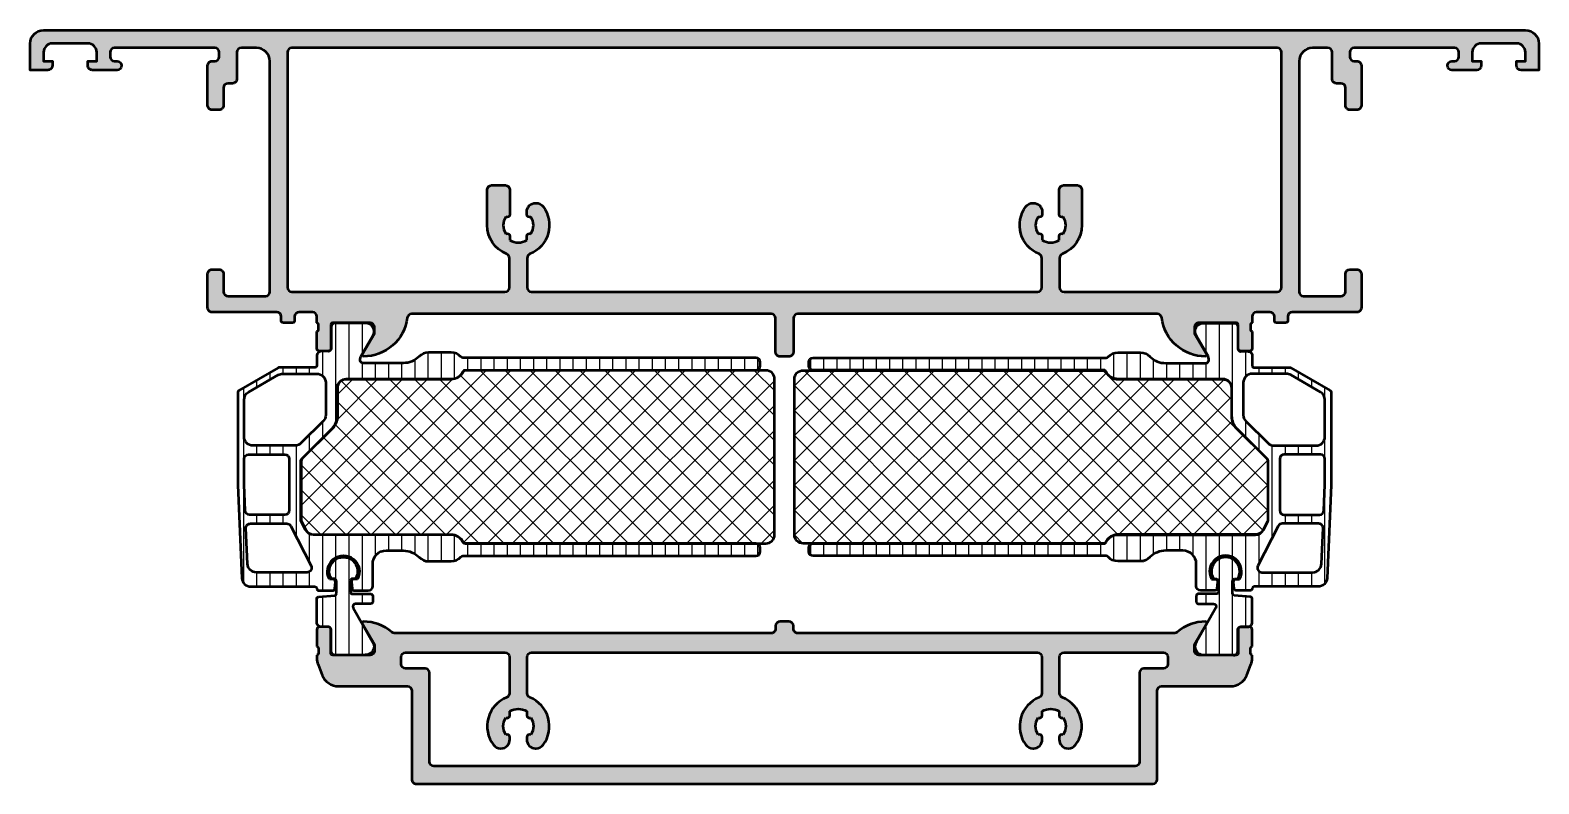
# Model space of a CAD drawing. Extents: x -30 to 140, y 0 to 85.
import ezdxf

# ---------------------------------------------------------------- set-up
doc = ezdxf.new("R2010")
doc.units = 0
for name, color, linetype, lineweight in [('0S-Alu contour', 7, 'Continuous', 50), ('0S-Alu hatch', 252, 'Continuous', 25), ('0S-Plastic contour', 254, 'Continuous', 50), ('0S-Plastic hatch', 253, 'Continuous', 25), ('0S-PT contour', 91, 'Continuous', 50), ('0S-PT hatch', 103, 'Continuous', 25)]:
    doc.layers.add(name, color=color, linetype=linetype, lineweight=lineweight)
pattern_1 = [(90, (0, 0), (-1.4859, 0), [])]
pattern_2 = [(135, (0, 0), (-1.403165018917055, -1.403165018917055), []), (225, (0, 0), (1.403165018917055, -1.403165018917055), [])]

# ---------------------------------------------------------------- blocks, each defined once
blk = doc.blocks.new('469710__A29B9696_1483_438C_AC16_B1D66359DB32_')
at = {"layer": '0S-Alu hatch'}
h = blk.add_hatch(color=256, dxfattribs=at)
edge = h.paths.add_edge_path()
edge.add_ellipse((119.5, 57.5), major_axis=(-0.4999999999999929, 0), ratio=1, start_angle=180, end_angle=270.00000000000165, ccw=False)
edge.add_line((120, 57.5), (120, 53.7))
edge.add_ellipse((119.5, 53.7), major_axis=(-0.4999999999999858, 0), ratio=1, start_angle=89.9999999999983, end_angle=180, ccw=False)
edge.add_line((119.5, 53.2), (112.2, 53.2))
edge.add_arc((112.2, 52.7), 0.5, 90, 180)
edge.add_line((111.7, 52.7), (111.7, 52.19999999999999))
edge.add_ellipse((111.5, 52.19999999999997), major_axis=(-0.1999999999999744, 0), ratio=1, start_angle=89.99999999999591, end_angle=180, ccw=False)
edge.add_line((111.5, 51.99999999999999), (110.4, 52))
edge.add_ellipse((110.4, 52.19999999999998), major_axis=(-0.1999999999999886, 0), ratio=1, start_angle=0, end_angle=90, ccw=False)
edge.add_line((110.2, 52.19999999999998), (110.2, 52.7))
edge.add_arc((109.7, 52.7), 0.5, 0, 90)
edge.add_line((109.7, 53.2), (108.2, 53.2))
edge.add_arc((108.2, 52.7), 0.5, 90, 180)
edge.add_line((107.7, 52.7), (107.7, 52))
edge.add_arc((107.8, 51.71715728752538), 0.3000000000000138, 109.4712206344943, 180)
edge.add_line((107.5, 51.71715728752538), (107.5, 51.28284271247461))
edge.add_arc((107.8, 51.28284271247461), 0.3000000000000114, 180, 250.5287793655056)
edge.add_line((107.7, 50.99999999999998), (107.7, 49.10000000000003))
edge.add_ellipse((107.3999999999999, 49.10000000000003), major_axis=(-0.3000000000000398, 0), ratio=1, start_angle=90, end_angle=180, ccw=False)
edge.add_line((107.3999999999999, 48.79999999999999), (106.41, 48.79999999999999))
edge.add_ellipse((106.41, 49.10000000000003), major_axis=(-0.3000000000000398, 0), ratio=1, start_angle=0, end_angle=90, ccw=False)
edge.add_line((106.11, 49.10000000000003), (106.11, 51.79999999999999))
edge.add_arc((105.91, 51.79999999999999), 0.200000000000017, 0, 90)
edge.add_line((105.91, 52.00000000000001), (101.7, 52))
edge.add_arc((101.7, 51.49999999999999), 0.5000000000000071, 89.99999999999837, 180)
edge.add_line((101.2, 51.49999999999999), (101.2, 50.8))
edge.add_line((101.2, 50.8), (102.5814954576223, 48.40717967697244))
edge.add_ellipse((102.4618802153517, 48.33811978464831), major_axis=(-0.1381197846482964, 0), ratio=1, start_angle=90, end_angle=209.9999999999931, ccw=False)
edge.add_ellipse((102.4618802153517, 53.20000000000002), major_axis=(-5.000000000000014, 0), ratio=1, start_angle=7.312021926267221, end_angle=89.99999999999989, ccw=False)
edge.add_arc((97.00660753655735, 52.5), 0.5000000000000064, 7.312021926266712, 89.99999999999837)
edge.add_line((97.00660753655737, 53), (56.5, 52.99999999999999))
edge.add_arc((56.5, 52.5), 0.5, 90, 180)
edge.add_line((56, 52.5), (56, 48.7))
edge.add_ellipse((55.5, 48.7), major_axis=(-0.4999999999999929, 0), ratio=1, start_angle=89.9999999999992, end_angle=180, ccw=False)
edge.add_line((55.5, 48.20000000000001), (54.5, 48.20000000000001))
edge.add_ellipse((54.49999999999999, 48.7), major_axis=(-0.4999999999999929, 0), ratio=1, start_angle=0, end_angle=90.0000000000008, ccw=False)
edge.add_line((54, 48.7), (54, 52.5))
edge.add_arc((53.5, 52.5), 0.5, 0, 90)
edge.add_line((53.5, 52.99999999999999), (12.99339246344264, 52.99999999999999))
edge.add_arc((12.99339246344264, 52.5), 0.4999999999999929, 90, 172.6879780737331)
edge.add_ellipse((7.538119784648304, 53.2), major_axis=(-5, 0), ratio=1, start_angle=90, end_angle=172.6879780737331, ccw=False)
edge.add_ellipse((7.538119784648287, 48.33811978464829), major_axis=(-0.1381197846482891, 0), ratio=1, start_angle=-30.00000000000159, end_angle=90.00000000000477, ccw=False)
edge.add_line((7.418504542377633, 48.40717967697244), (8.800000000000011, 50.8))
edge.add_line((8.800000000000011, 50.8), (8.800000000000011, 51.5))
edge.add_arc((8.300000000000011, 51.5), 0.5, 0, 90)
edge.add_line((8.300000000000011, 52), (4.089999999999989, 52))
edge.add_arc((4.089999999999989, 51.79999999999998), 0.200000000000017, 90, 180)
edge.add_line((3.889999999999972, 51.79999999999998), (3.889999999999993, 49.10000000000003))
edge.add_ellipse((3.589999999999966, 49.10000000000003), major_axis=(-0.3000000000000264, 0), ratio=1, start_angle=89.9999999999975, end_angle=180, ccw=False)
edge.add_line((3.589999999999953, 48.8), (2.600000000000036, 48.79999999999999))
edge.add_ellipse((2.600000000000031, 49.10000000000002), major_axis=(-0.3000000000000327, 0), ratio=1, start_angle=0, end_angle=90.00000000000102, ccw=False)
edge.add_line((2.299999999999997, 49.10000000000003), (2.299999999999997, 50.99999999999999))
edge.add_arc((2.199999999999988, 51.28284271247461), 0.3000000000000023, 289.4712206344923, 360)
edge.add_line((2.49999999999999, 51.28284271247461), (2.499999999999992, 51.71715728752538))
edge.add_arc((2.199999999999988, 51.71715728752538), 0.3000000000000043, 0, 70.52877936550647)
edge.add_line((2.300000000000004, 51.99999999999999), (2.300000000000004, 52.7))
edge.add_arc((1.800000000000004, 52.7), 0.5, 0, 90)
edge.add_line((1.800000000000004, 53.2), (0.3000000000000114, 53.2))
edge.add_arc((0.3000000000000114, 52.7), 0.5, 90, 180)
edge.add_line((-0.1999999999999886, 52.7), (-0.1999999999999957, 52.19999999999999))
edge.add_ellipse((-0.3999999999999949, 52.19999999999998), major_axis=(-0.1999999999999992, 0), ratio=1, start_angle=90.00000000000102, end_angle=180, ccw=False)
edge.add_line((-0.3999999999999915, 51.99999999999999), (-1.5, 52))
edge.add_ellipse((-1.500000000000004, 52.19999999999998), major_axis=(-0.1999999999999886, 0), ratio=1, start_angle=0, end_angle=90.00000000000142, ccw=False)
edge.add_line((-1.699999999999995, 52.19999999999999), (-1.700000000000002, 52.7))
edge.add_arc((-2.200000000000002, 52.7), 0.5, 0, 89.9999999999992)
edge.add_line((-2.199999999999995, 53.2), (-9.5, 53.2))
edge.add_ellipse((-9.500000000000014, 53.69999999999999), major_axis=(-0.4999999999999858, 0), ratio=1, start_angle=0, end_angle=90.00000000000182, ccw=False)
edge.add_line((-10, 53.7), (-10, 57.5))
edge.add_ellipse((-9.500000000000004, 57.5), major_axis=(-0.4999999999999965, 0), ratio=1, start_angle=269.9999999999996, end_angle=360, ccw=False)
edge.add_line((-9.5, 58), (-8.699999999999989, 58))
edge.add_ellipse((-8.699999999999985, 57.5), major_axis=(-0.4999999999999929, 0), ratio=1, start_angle=180, end_angle=270.0000000000004, ccw=False)
edge.add_line((-8.199999999999989, 57.5), (-8.199999999999996, 55.5))
edge.add_arc((-7.699999999999995, 55.5), 0.5, 180, 270)
edge.add_line((-7.699999999999995, 55), (-3.499999999999985, 55))
edge.add_arc((-3.499999999999985, 55.5), 0.5, 270, 360)
edge.add_line((-2.999999999999985, 55.5), (-2.999999999999985, 81.5))
edge.add_arc((-4.499999999999985, 81.5), 1.5, 0, 90.00000000000028)
edge.add_line((-4.499999999999992, 83), (-6.200000000000002, 83))
edge.add_arc((-6.200000000000002, 82.5), 0.5, 90, 180)
edge.add_line((-6.700000000000002, 82.5), (-6.700000000000002, 79.5))
edge.add_ellipse((-7.199999999999993, 79.49999999999999), major_axis=(-0.4999999999999903, 0), ratio=1, start_angle=89.99999999999972, end_angle=180, ccw=False)
edge.add_line((-7.199999999999995, 79), (-7.699999999999995, 79))
edge.add_arc((-7.699999999999995, 78.5), 0.5, 90, 180)
edge.add_line((-8.199999999999996, 78.5), (-8.199999999999996, 76.5))
edge.add_ellipse((-8.69999999999998, 76.49999999999999), major_axis=(-0.4999999999999841, 0), ratio=1, start_angle=89.99999999999898, end_angle=180, ccw=False)
edge.add_line((-8.699999999999989, 76), (-9.5, 76))
edge.add_ellipse((-9.500000000000004, 76.5), major_axis=(-0.5, 0), ratio=1, start_angle=0, end_angle=90.0000000000004, ccw=False)
edge.add_line((-10, 76.5), (-10, 81))
edge.add_ellipse((-9.500000000000004, 81), major_axis=(-0.4999999999999965, 0), ratio=1, start_angle=269.9999999999996, end_angle=360, ccw=False)
edge.add_line((-9.5, 81.5), (-9.200000000000003, 81.5))
edge.add_arc((-9.200000000000003, 82), 0.5, 270, 360)
edge.add_line((-8.700000000000003, 82), (-8.700000000000008, 82.5))
edge.add_arc((-9.200000000000003, 82.5), 0.4999999999999929, 0, 90)
edge.add_line((-9.200000000000003, 83), (-20.5, 83))
edge.add_arc((-20.5, 82.5), 0.5, 90, 180)
edge.add_line((-21, 82.5), (-21, 82))
edge.add_arc((-20.5, 82), 0.5, 180, 270)
edge.add_line((-20.5, 81.5), (-20.19999999999999, 81.5))
edge.add_ellipse((-20.19999999999999, 81), major_axis=(-0.5, 0), ratio=1, start_angle=90, end_angle=270, ccw=False)
edge.add_line((-20.19999999999999, 80.5), (-23, 80.5))
edge.add_ellipse((-23, 81), major_axis=(-0.5, 0), ratio=1, start_angle=0, end_angle=90.0000000000004, ccw=False)
edge.add_line((-23.5, 81), (-23.5, 81.5))
edge.add_line((-23.5, 81.5), (-22.5, 81.5))
edge.add_line((-22.5, 81.5), (-22.5, 82.5))
edge.add_arc((-23.5, 82.5), 1, 0, 90)
edge.add_line((-23.5, 83.49999999999999), (-27.5, 83.49999999999999))
edge.add_arc((-27.5, 82.5), 1, 90, 180)
edge.add_line((-28.5, 82.5), (-28.5, 81.5))
edge.add_line((-28.5, 81.5), (-27.5, 81.5))
edge.add_line((-27.5, 81.5), (-27.5, 81))
edge.add_ellipse((-28, 81), major_axis=(-0.4999999999999965, 0), ratio=1, start_angle=89.9999999999996, end_angle=180, ccw=False)
edge.add_line((-28, 80.5), (-30, 80.5))
edge.add_line((-30, 80.5), (-30, 83.49999999999999))
edge.add_ellipse((-28.5, 83.49999999999999), major_axis=(-1.500000000000007, 0), ratio=1, start_angle=270.0000000000003, end_angle=360, ccw=False)
edge.add_line((-28.5, 85), (138.5, 85))
edge.add_ellipse((138.5, 83.49999999999999), major_axis=(-1.5, 0), ratio=1, start_angle=180, end_angle=270, ccw=False)
edge.add_line((140, 83.49999999999999), (140, 80.5))
edge.add_line((140, 80.5), (138, 80.5))
edge.add_ellipse((138, 80.99999999999999), major_axis=(-0.4999999999999858, 0), ratio=1, start_angle=0, end_angle=90, ccw=False)
edge.add_line((137.5, 81), (137.5, 81.5))
edge.add_line((137.5, 81.5), (138.5, 81.5))
edge.add_line((138.5, 81.5), (138.5, 82.5))
edge.add_arc((137.5, 82.5), 1, 0, 90)
edge.add_line((137.5, 83.49999999999999), (133.5, 83.49999999999999))
edge.add_arc((133.5, 82.5), 1, 90, 180)
edge.add_line((132.5, 82.5), (132.5, 81.5))
edge.add_line((132.5, 81.5), (133.5, 81.5))
edge.add_line((133.5, 81.5), (133.5, 81))
edge.add_ellipse((133, 80.99999999999999), major_axis=(-0.5, 0), ratio=1, start_angle=90, end_angle=180, ccw=False)
edge.add_line((133, 80.5), (130.2, 80.5))
edge.add_ellipse((130.2, 81), major_axis=(-0.5, 0), ratio=1, start_angle=-90, end_angle=90, ccw=False)
edge.add_line((130.2, 81.5), (130.5, 81.5))
edge.add_arc((130.5, 82), 0.5, 270, 360)
edge.add_line((131, 82), (131, 82.5))
edge.add_arc((130.5, 82.5), 0.5, 0, 90)
edge.add_line((130.5, 83), (119.2, 83))
edge.add_arc((119.2, 82.5), 0.5, 90, 180)
edge.add_line((118.7, 82.5), (118.7, 82))
edge.add_arc((119.2, 82), 0.5, 180, 270)
edge.add_line((119.2, 81.5), (119.5, 81.5))
edge.add_ellipse((119.5, 81.00000000000001), major_axis=(-0.4999999999999858, 0), ratio=1, start_angle=180, end_angle=270.00000000000165, ccw=False)
edge.add_line((120, 81), (120, 76.5))
edge.add_ellipse((119.5, 76.49999999999999), major_axis=(-0.4999999999999858, 0), ratio=1, start_angle=89.9999999999983, end_angle=180, ccw=False)
edge.add_line((119.5, 76), (118.7, 76))
edge.add_ellipse((118.7, 76.49999999999999), major_axis=(-0.4999999999999858, 0), ratio=1, start_angle=0, end_angle=90.00000000000159, ccw=False)
edge.add_line((118.2, 76.5), (118.2, 78.5))
edge.add_arc((117.7, 78.5), 0.5, 0, 90)
edge.add_line((117.7, 79), (117.2, 79))
edge.add_ellipse((117.1999999999999, 79.49999999999999), major_axis=(-0.4999999999999858, 0), ratio=1, start_angle=0, end_angle=90.00000000000159, ccw=False)
edge.add_line((116.7, 79.5), (116.7, 82.5))
edge.add_arc((116.2, 82.5), 0.5, 0, 90)
edge.add_line((116.2, 83), (114.5, 83))
edge.add_arc((114.5, 81.5), 1.5, 90, 180)
edge.add_line((113, 81.5), (113, 55.5))
edge.add_arc((113.5, 55.5), 0.5, 180, 270)
edge.add_line((113.5, 55), (117.7, 55))
edge.add_arc((117.7, 55.5), 0.5, 270, 360)
edge.add_line((118.2, 55.5), (118.2, 57.5))
edge.add_ellipse((118.7, 57.49999999999998), major_axis=(-0.5000000000000142, 0), ratio=1, start_angle=270.00000000000165, end_angle=360, ccw=False)
edge.add_line((118.7, 57.99999999999999), (119.5, 58))
edge = h.paths.add_edge_path()
edge.add_arc((110.5, 82.5), 0.5, 0, 90)
edge.add_line((110.5, 83), (-0.4999999999999858, 83))
edge.add_arc((-0.4999999999999858, 82.5), 0.5, 90, 180)
edge.add_line((-0.9999999999999857, 82.5), (-0.9999999999999857, 55.99999999999999))
edge.add_arc((-0.4999999999999858, 55.99999999999999), 0.5, 180, 269.9999999999999)
edge.add_line((-0.4999999999999861, 55.49999999999999), (23.49999999999999, 55.5))
edge.add_arc((23.49999999999999, 56), 0.5, 270, 360)
edge.add_line((23.99999999999999, 56), (23.99999999999999, 59.29190075645215))
edge.add_arc((23.5, 59.29190075645215), 0.5, 0, 67.97568716295945)
edge.add_ellipse((25.00000000000001, 62.99999999999998), major_axis=(-3.500000000000007, 0), ratio=1, start_angle=0, end_angle=67.97568716295751, ccw=False)
edge.add_line((21.5, 62.99999999999998), (21.5, 67))
edge.add_ellipse((22, 67), major_axis=(-0.5, 0), ratio=1, start_angle=270.0000000000008, end_angle=360, ccw=False)
edge.add_line((21.99999999999999, 67.5), (23.55000000000018, 67.5))
edge.add_ellipse((23.55000000000018, 67), major_axis=(-0.5, 0), ratio=1, start_angle=180, end_angle=270, ccw=False)
edge.add_line((24.05000000000018, 67), (24.05, 64.22474487139158))
edge.add_ellipse((23.75, 64.22474487139158), major_axis=(-0.2999999999999993, 0), ratio=1, start_angle=60.06220358873628, end_angle=180, ccw=False)
edge.add_arc((25.00000000000002, 62.99999999999998), 1.700000000000007, 145.4229183880537, 214.5770816119462)
edge.add_ellipse((23.75, 61.77525512860841), major_axis=(-0.2999999999999829, 0), ratio=1, start_angle=180, end_angle=299.93779641126326, ccw=False)
edge.add_line((24.04999999999998, 61.77525512860841), (24.05, 61.29706136340736))
edge.add_arc((25, 63), 1.950000000000002, 240.844634573717, 299.155365426283)
edge.add_line((25.95000000000001, 61.29706136340736), (25.95000000000002, 61.77525512860841))
edge.add_ellipse((26.25000000000001, 61.77525512860842), major_axis=(-0.2999999999999913, 0), ratio=1, start_angle=240.0622035887361, end_angle=360, ccw=False)
edge.add_arc((25, 63), 1.699999999999999, 325.4229183880537, 394.5770816119459)
edge.add_ellipse((26.25, 64.22474487139158), major_axis=(-0.2999999999999971, 0), ratio=1, start_angle=0, end_angle=119.93779641126369, ccw=False)
edge.add_line((25.95000000000001, 64.22474487139158), (25.94999999999999, 64.49999999999997))
edge.add_ellipse((26.95000000000002, 64.49999999999994), major_axis=(-1.000000000000042, 0), ratio=1, start_angle=269.9999999999996, end_angle=360, ccw=False)
edge.add_line((26.95000000000003, 65.5), (26.99999999999999, 65.5))
edge.add_ellipse((26.99999999999999, 64.49999999999994), major_axis=(-1.000000000000033, 0), ratio=1, start_angle=216.8698976458452, end_angle=270.0000000000004, ccw=False)
edge.add_ellipse((25, 62.99999999999998), major_axis=(-3.500000000000003, 0), ratio=1, start_angle=112.02431283704229, end_angle=216.8698976458441, ccw=False)
edge.add_arc((26.5, 59.29190075645215), 0.5000000000000073, 112.0243128370413, 180)
edge.add_line((26, 59.29190075645215), (26.00000000000001, 55.99999999999999))
edge.add_arc((26.50000000000002, 55.99999999999999), 0.5, 180, 270)
edge.add_line((26.50000000000002, 55.49999999999999), (83.49999999999999, 55.5))
edge.add_arc((83.49999999999999, 56.00000000000001), 0.5, 270, 360)
edge.add_line((83.99999999999999, 56.00000000000001), (84, 59.29190075645215))
edge.add_arc((83.49999999999999, 59.29190075645215), 0.5, 0, 67.97568716295945)
edge.add_ellipse((85, 62.99999999999998), major_axis=(-3.500000000000013, 0), ratio=1, start_angle=-36.86989764584399, end_angle=67.97568716295768, ccw=False)
edge.add_ellipse((83, 64.49999999999997), major_axis=(-1.000000000000028, 0), ratio=1, start_angle=269.9999999999992, end_angle=323.1301023541553, ccw=False)
edge.add_line((83.00000000000001, 65.5), (83.04999999999997, 65.5))
edge.add_ellipse((83.04999999999997, 64.49999999999994), major_axis=(-1.000000000000028, 0), ratio=1, start_angle=180, end_angle=270.0000000000008, ccw=False)
edge.add_line((84.05000000000001, 64.49999999999994), (84.04999999999998, 64.22474487139158))
edge.add_ellipse((83.75, 64.22474487139158), major_axis=(-0.3000000000000011, 0), ratio=1, start_angle=60.06220358873571, end_angle=180, ccw=False)
edge.add_arc((85, 63), 1.699999999999997, 145.4229183880539, 214.5770816119467)
edge.add_ellipse((83.75, 61.77525512860842), major_axis=(-0.2999999999999829, 0), ratio=1, start_angle=180, end_angle=299.9377964112634, ccw=False)
edge.add_line((84.04999999999998, 61.77525512860842), (84.04999999999998, 61.29706136340736))
edge.add_arc((85, 63), 1.950000000000002, 240.844634573717, 299.155365426283)
edge.add_line((85.95, 61.29706136340736), (85.95000000000002, 61.77525512860841))
edge.add_ellipse((86.25, 61.77525512860842), major_axis=(-0.2999999999999888, 0), ratio=1, start_angle=240.0622035887343, end_angle=360, ccw=False)
edge.add_arc((85, 63), 1.700000000000005, 325.4229183880535, 394.5770816119461)
edge.add_ellipse((86.25, 64.22474487139158), major_axis=(-0.2999999999999971, 0), ratio=1, start_angle=0, end_angle=119.9377964112644, ccw=False)
edge.add_line((85.95, 64.22474487139158), (85.94999999999982, 66.99999999999994))
edge.add_ellipse((86.4499999999998, 67), major_axis=(-0.5, 0), ratio=1, start_angle=270, end_angle=360, ccw=False)
edge.add_line((86.4499999999998, 67.5), (88, 67.5))
edge.add_ellipse((88, 67), major_axis=(-0.5, 0), ratio=1, start_angle=180, end_angle=270, ccw=False)
edge.add_line((88.49999999999999, 67), (88.49999999999999, 62.99999999999999))
edge.add_ellipse((85, 62.99999999999998), major_axis=(-3.500000000000007, 0), ratio=1, start_angle=112.02431283704209, end_angle=180, ccw=False)
edge.add_arc((86.5, 59.29190075645215), 0.500000000000002, 112.0243128370424, 180)
edge.add_line((86, 59.29190075645215), (86.00000000000001, 56.00000000000001))
edge.add_arc((86.50000000000001, 56.00000000000001), 0.5, 180, 270)
edge.add_line((86.50000000000001, 55.5), (110.5, 55.50000000000001))
edge.add_arc((110.5, 56.00000000000001), 0.5, 270, 360)
edge.add_line((111, 56.00000000000001), (111, 82.5))
at = {"layer": '0S-Alu contour', "color": 7}
for points in [[(-28, 80.5), (-30, 80.5), (-30, 83.49999999999999)], [(-28.5, 85), (138.5, 85)], [(-23.5, 83.49999999999999), (-27.5, 83.49999999999999)], [(137.5, 83.49999999999999), (133.5, 83.49999999999999)], [(140, 83.49999999999999), (140, 80.5), (138, 80.5)], [(-28.5, 82.5), (-28.5, 81.5), (-27.5, 81.5), (-27.5, 81)], [(-23.5, 81), (-23.5, 81.5), (-22.5, 81.5), (-22.5, 82.5)], [(-21, 82.5), (-21, 82)], [(-9.200000000000003, 83), (-20.5, 83)], [(-8.700000000000003, 82), (-8.700000000000008, 82.5)], [(-6.700000000000002, 82.5), (-6.700000000000002, 79.5)], [(-4.499999999999992, 83), (-6.200000000000002, 83)], [(-0.9999999999999857, 82.5), (-0.9999999999999857, 55.99999999999999)], [(110.5, 83), (-0.4999999999999858, 83)], [(111, 56.00000000000001), (111, 82.5)], [(116.2, 83), (114.5, 83)], [(116.7, 79.5), (116.7, 82.5)], [(118.7, 82.5), (118.7, 82)], [(130.5, 83), (119.2, 83)], [(131, 82), (131, 82.5)], [(132.5, 82.5), (132.5, 81.5), (133.5, 81.5), (133.5, 81)], [(137.5, 81), (137.5, 81.5), (138.5, 81.5), (138.5, 82.5)], [(-20.19999999999999, 80.5), (-23, 80.5)], [(-20.5, 81.5), (-20.19999999999999, 81.5)], [(-10, 76.5), (-10, 81)], [(-9.5, 81.5), (-9.200000000000003, 81.5)], [(-2.999999999999985, 55.5), (-2.999999999999985, 81.5)], [(113, 81.5), (113, 55.5)], [(119.2, 81.5), (119.5, 81.5)], [(120, 81), (120, 76.5)], [(130.2, 81.5), (130.5, 81.5)], [(133, 80.5), (130.2, 80.5)], [(-8.199999999999996, 78.5), (-8.199999999999996, 76.5)], [(-7.199999999999995, 79), (-7.699999999999995, 79)], [(117.7, 79), (117.2, 79)], [(118.2, 76.5), (118.2, 78.5)], [(-8.699999999999989, 76), (-9.5, 76)], [(119.5, 76), (118.7, 76)], [(21.5, 62.99999999999998), (21.5, 67)], [(21.99999999999999, 67.5), (23.55000000000018, 67.5)], [(24.05000000000018, 67), (24.05, 64.22474487139158)], [(85.95, 64.22474487139158), (85.94999999999982, 66.99999999999994)], [(86.4499999999998, 67.5), (88, 67.5)], [(88.49999999999999, 67), (88.49999999999999, 62.99999999999999)], [(26.95000000000003, 65.5), (26.99999999999999, 65.5)], [(83.00000000000001, 65.5), (83.04999999999997, 65.5)], [(25.95000000000001, 64.22474487139158), (25.94999999999999, 64.49999999999997)], [(84.05000000000001, 64.49999999999994), (84.04999999999998, 64.22474487139158)], [(24.04999999999998, 61.77525512860841), (24.05, 61.29706136340736)], [(25.95000000000001, 61.29706136340736), (25.95000000000002, 61.77525512860841)], [(84.04999999999998, 61.77525512860842), (84.04999999999998, 61.29706136340736)], [(85.95, 61.29706136340736), (85.95000000000002, 61.77525512860841)], [(-9.5, 58), (-8.699999999999989, 58)], [(23.99999999999999, 56), (23.99999999999999, 59.29190075645215)], [(26, 59.29190075645215), (26.00000000000001, 55.99999999999999)], [(83.99999999999999, 56.00000000000001), (84, 59.29190075645215)], [(86, 59.29190075645215), (86.00000000000001, 56.00000000000001)], [(118.7, 57.99999999999999), (119.5, 58)], [(-10, 53.7), (-10, 57.5)], [(-8.199999999999989, 57.5), (-8.199999999999996, 55.5)], [(118.2, 55.5), (118.2, 57.5)], [(120, 57.5), (120, 53.7)], [(-7.699999999999995, 55), (-3.499999999999985, 55)], [(-0.4999999999999861, 55.49999999999999), (23.49999999999999, 55.5)], [(26.50000000000002, 55.49999999999999), (83.49999999999999, 55.5)], [(86.50000000000001, 55.5), (110.5, 55.50000000000001)], [(113.5, 55), (117.7, 55)], [(-2.199999999999995, 53.2), (-9.5, 53.2)], [(1.800000000000004, 53.2), (0.3000000000000114, 53.2)], [(53.5, 52.99999999999999), (12.99339246344264, 52.99999999999999)], [(97.00660753655737, 53), (56.5, 52.99999999999999)], [(109.7, 53.2), (108.2, 53.2)], [(119.5, 53.2), (112.2, 53.2)], [(-1.699999999999995, 52.19999999999999), (-1.700000000000002, 52.7)], [(-0.3999999999999915, 51.99999999999999), (-1.5, 52)], [(-0.1999999999999886, 52.7), (-0.1999999999999957, 52.19999999999999)], [(2.300000000000004, 51.99999999999999), (2.300000000000004, 52.7)], [(2.49999999999999, 51.28284271247461), (2.499999999999992, 51.71715728752538)], [(3.889999999999972, 51.79999999999998), (3.889999999999993, 49.10000000000003)], [(8.300000000000011, 52), (4.089999999999989, 52)], [(7.418504542377633, 48.40717967697244), (8.800000000000011, 50.8), (8.800000000000011, 51.5)], [(54, 48.7), (54, 52.5)], [(56, 52.5), (56, 48.7)], [(101.2, 51.49999999999999), (101.2, 50.8), (102.5814954576223, 48.40717967697244)], [(105.91, 52.00000000000001), (101.7, 52)], [(106.11, 49.10000000000003), (106.11, 51.79999999999999)], [(107.5, 51.71715728752538), (107.5, 51.28284271247461)], [(107.7, 52.7), (107.7, 52)], [(110.2, 52.19999999999998), (110.2, 52.7)], [(111.5, 51.99999999999999), (110.4, 52)], [(111.7, 52.7), (111.7, 52.19999999999999)], [(2.299999999999997, 49.10000000000003), (2.299999999999997, 50.99999999999999)], [(107.7, 50.99999999999998), (107.7, 49.10000000000003)], [(3.589999999999953, 48.8), (2.600000000000036, 48.79999999999999)], [(55.5, 48.20000000000001), (54.5, 48.20000000000001)], [(107.3999999999999, 48.79999999999999), (106.41, 48.79999999999999)]]:
    blk.add_lwpolyline(points, dxfattribs=at)
at = {"layer": '0S-Alu contour', "color": 7, "extrusion": (0, 0, -1)}
for centre, radius, start, end in [((28.5, 83.49999999999999), 1.500000000000007, 0, 89.99999999999973), ((-138.5, 83.49999999999999), 1.5, 90, 180), ((28, 81), 0.4999999999999965, 180, 270.0000000000004), ((23, 81), 0.5, 269.9999999999996, 0), ((20.19999999999999, 81), 0.5, 90, 270), ((9.500000000000004, 81), 0.4999999999999965, 0, 90.0000000000004), ((-119.5, 81.00000000000001), 0.4999999999999858, 89.99999999999837, 180), ((-130.2, 81), 0.5, 270, 90), ((-133, 80.99999999999999), 0.5, 180, 270), ((-138, 80.99999999999999), 0.4999999999999858, 270, 0), ((7.199999999999993, 79.49999999999999), 0.4999999999999903, 180, 270.0000000000003), ((-117.1999999999999, 79.49999999999999), 0.4999999999999858, 269.9999999999984, 0), ((9.500000000000004, 76.5), 0.5, 269.9999999999996, 0), ((8.69999999999998, 76.49999999999999), 0.4999999999999841, 180, 270.000000000001), ((-118.7, 76.49999999999999), 0.4999999999999858, 269.9999999999984, 0), ((-119.5, 76.49999999999999), 0.4999999999999858, 180, 270.0000000000017), ((-22, 67), 0.5, 0, 89.9999999999992), ((-23.55000000000018, 67), 0.5, 90, 180), ((-86.4499999999998, 67), 0.5, 0, 90), ((-88, 67), 0.5, 90, 180), ((-26.95000000000002, 64.49999999999994), 1.000000000000042, 0, 90.0000000000004), ((-25, 62.99999999999998), 3.500000000000003, 143.1301023541559, 247.9756871629577), ((-26.99999999999999, 64.49999999999994), 1.000000000000033, 89.99999999999959, 143.1301023541548), ((-85, 62.99999999999998), 3.500000000000014, 292.0243128370424, 36.86989764584402), ((-83, 64.49999999999997), 1.000000000000028, 36.86989764584467, 90.00000000000081), ((-83.04999999999997, 64.49999999999994), 1.000000000000028, 89.9999999999992, 180), ((-25.00000000000001, 62.99999999999998), 3.500000000000007, 292.0243128370425, 0), ((-23.75, 64.22474487139158), 0.2999999999999993, 180, 299.9377964112638), ((-26.25, 64.22474487139158), 0.2999999999999971, 240.0622035887363, 0), ((-83.75, 64.22474487139158), 0.3000000000000011, 180, 299.9377964112643), ((-86.25, 64.22474487139158), 0.2999999999999971, 240.0622035887356, 0), ((-85, 62.99999999999998), 3.500000000000007, 180, 247.9756871629579), ((-23.75, 61.77525512860841), 0.2999999999999829, 60.06220358873672, 180), ((-26.25000000000001, 61.77525512860842), 0.2999999999999913, 0, 119.9377964112639), ((-83.75, 61.77525512860842), 0.2999999999999829, 60.06220358873662, 180), ((-86.25, 61.77525512860842), 0.2999999999999888, 0, 119.9377964112657), ((9.500000000000004, 57.5), 0.4999999999999965, 0, 90.0000000000004), ((8.699999999999985, 57.5), 0.4999999999999929, 89.99999999999959, 180), ((-118.7, 57.49999999999998), 0.5000000000000142, 0, 89.99999999999837), ((-119.5, 57.5), 0.4999999999999929, 89.99999999999837, 180), ((9.500000000000014, 53.69999999999999), 0.4999999999999858, 269.9999999999982, 0), ((-119.5, 53.7), 0.4999999999999858, 180, 270.0000000000017), ((1.500000000000004, 52.19999999999998), 0.1999999999999886, 269.9999999999986, 0), ((0.3999999999999949, 52.19999999999998), 0.1999999999999992, 180, 269.999999999999), ((-7.538119784648304, 53.2), 5, 187.312021926267, 270.0000000000001), ((-102.4618802153517, 53.20000000000002), 5.000000000000014, 270.0000000000002, 352.6879780737328), ((-110.4, 52.19999999999998), 0.1999999999999886, 270, 0), ((-111.5, 52.19999999999997), 0.1999999999999744, 180, 270.0000000000041), ((-2.600000000000031, 49.10000000000002), 0.3000000000000327, 269.999999999999, 0), ((-3.589999999999966, 49.10000000000003), 0.3000000000000265, 180, 270.0000000000025), ((-7.538119784648287, 48.33811978464829), 0.1381197846482891, 269.9999999999952, 30.00000000000157), ((-54.49999999999999, 48.7), 0.4999999999999929, 269.9999999999992, 0), ((-55.5, 48.7), 0.4999999999999929, 180, 270.0000000000008), ((-102.4618802153517, 48.33811978464831), 0.1381197846482964, 150.0000000000069, 270), ((-106.41, 49.10000000000003), 0.3000000000000398, 270, 0), ((-107.3999999999999, 49.10000000000003), 0.3000000000000398, 180, 270)]:
    blk.add_arc(centre, radius, start, end, dxfattribs=at)
at = {"layer": '0S-Alu contour', "color": 7}
for centre, radius, start, end in [((-27.5, 82.5), 1, 90, 180), ((-23.5, 82.5), 1, 0, 90), ((133.5, 82.5), 1, 90, 180), ((137.5, 82.5), 1, 0, 90), ((-20.5, 82.5), 0.5, 90, 180), ((-20.5, 82), 0.5, 180, 270), ((-9.200000000000003, 82.5), 0.4999999999999929, 0, 90), ((-9.200000000000003, 82), 0.5, 270, 0), ((-6.200000000000002, 82.5), 0.5, 90, 180), ((-4.499999999999985, 81.5), 1.5, 0, 90.00000000000028), ((-0.4999999999999858, 82.5), 0.5, 90, 180), ((110.5, 82.5), 0.5, 0, 90), ((114.5, 81.5), 1.5, 90, 180), ((116.2, 82.5), 0.5, 0, 90), ((119.2, 82.5), 0.5, 90, 180), ((119.2, 82), 0.5, 180, 270), ((130.5, 82.5), 0.5, 0, 90), ((130.5, 82), 0.5, 270, 0), ((-7.699999999999995, 78.5), 0.5, 90, 180), ((117.7, 78.5), 0.5, 0, 90), ((25.00000000000002, 62.99999999999998), 1.700000000000007, 145.4229183880537, 214.5770816119462), ((25, 63), 1.699999999999999, 325.4229183880537, 34.57708161194589), ((85, 63), 1.699999999999997, 145.4229183880539, 214.5770816119467), ((85, 63), 1.700000000000005, 325.4229183880535, 34.57708161194607), ((25, 63), 1.950000000000002, 240.844634573717, 299.155365426283), ((85, 63), 1.950000000000002, 240.844634573717, 299.155365426283), ((23.5, 59.29190075645215), 0.5, 0, 67.97568716295945), ((26.5, 59.29190075645215), 0.5000000000000073, 112.0243128370413, 180), ((83.49999999999999, 59.29190075645215), 0.5, 0, 67.97568716295945), ((86.5, 59.29190075645215), 0.500000000000002, 112.0243128370424, 180), ((-7.699999999999995, 55.5), 0.5, 180, 270), ((-3.499999999999985, 55.5), 0.5, 270, 0), ((-0.4999999999999858, 55.99999999999999), 0.5, 180, 269.9999999999999), ((23.49999999999999, 56), 0.5, 270, 0), ((26.50000000000002, 55.99999999999999), 0.5, 180, 270), ((83.49999999999999, 56.00000000000001), 0.5, 270, 0), ((86.50000000000001, 56.00000000000001), 0.5, 180, 270), ((110.5, 56.00000000000001), 0.5, 270, 0), ((113.5, 55.5), 0.5, 180, 270), ((117.7, 55.5), 0.5, 270, 0), ((-2.200000000000002, 52.7), 0.5, 0, 89.9999999999992), ((0.3000000000000114, 52.7), 0.5, 90, 180), ((1.800000000000004, 52.7), 0.5, 0, 90), ((12.99339246344264, 52.5), 0.4999999999999929, 90, 172.6879780737331), ((53.5, 52.5), 0.5, 0, 90), ((56.5, 52.5), 0.5, 90, 180), ((97.00660753655735, 52.5), 0.5000000000000064, 7.312021926266712, 89.99999999999837), ((108.2, 52.7), 0.5, 90, 180), ((109.7, 52.7), 0.5, 0, 90), ((112.2, 52.7), 0.5, 90, 180), ((2.199999999999988, 51.71715728752538), 0.3000000000000043, 0, 70.52877936550647), ((2.199999999999988, 51.28284271247461), 0.3000000000000023, 289.4712206344923, 0), ((4.089999999999989, 51.79999999999998), 0.200000000000017, 90, 180), ((8.300000000000011, 51.5), 0.5, 0, 90), ((101.7, 51.49999999999999), 0.5000000000000071, 89.99999999999837, 180), ((105.91, 51.79999999999999), 0.200000000000017, 0, 90), ((107.8, 51.71715728752538), 0.3000000000000138, 109.4712206344943, 180), ((107.8, 51.28284271247461), 0.3000000000000114, 180, 250.5287793655056)]:
    blk.add_arc(centre, radius, start, end, dxfattribs=at)
blk = doc.blocks.new('469800__0F489E7A_4178_4282_98C9_24455DA8BACB_')
at = {"layer": '0S-Alu hatch'}
h = blk.add_hatch(color=256, dxfattribs=at)
edge = h.paths.add_edge_path()
edge.add_line((97.00000000000001, 0.5000000000000142), (97, 10.50000000000001))
edge.add_ellipse((97.5, 10.50000000000002), major_axis=(-0.5, 0), ratio=1, start_angle=270, end_angle=360, ccw=False)
edge.add_line((97.5, 11.00000000000001), (105.2352991384802, 11.00000000000001))
edge.add_arc((105.2352991384802, 13.00000000000001), 2, 270, 338.4999999999999)
edge.add_line((107.0961342744442, 12.26699754655141), (107.560835135964, 13.44670941076206))
edge.add_arc((105.7, 14.1797118642107), 2.000000000000006, 338.4999999999986, 360)
edge.add_line((107.7, 14.1797118642107), (107.7, 14.50000000000002))
edge.add_ellipse((107.7999999999999, 14.78284271247461), major_axis=(-0.2999999999999552, 0), ratio=1, start_angle=0, end_angle=70.52877936551891, ccw=False)
edge.add_line((107.5, 14.78284271247464), (107.5, 15.21715728752539))
edge.add_ellipse((107.8, 15.21715728752541), major_axis=(-0.2999999999999829, 0), ratio=1, start_angle=289.47122063448495, end_angle=360, ccw=False)
edge.add_line((107.7, 15.50000000000002), (107.7, 17.39999999999997))
edge.add_arc((107.4, 17.39999999999997), 0.3000000000000398, 0, 90)
edge.add_line((107.4, 17.70000000000001), (106.41, 17.70000000000002))
edge.add_arc((106.41, 17.39999999999997), 0.3000000000000469, 90, 180)
edge.add_line((106.11, 17.39999999999997), (106.11, 14.70000000000001))
edge.add_ellipse((105.91, 14.70000000000005), major_axis=(-0.2000000000000313, 0), ratio=1, start_angle=90.00000000001222, end_angle=180, ccw=False)
edge.add_line((105.91, 14.50000000000002), (101.6999999999682, 14.50000000000001))
edge.add_ellipse((101.6999999999682, 15.00000000000267), major_axis=(-0.500000000002661, 0), ratio=1, start_angle=0, end_angle=89.9999999999983, ccw=False)
edge.add_line((101.1999999999655, 15.00000000000266), (101.1999999999655, 15.70000000000638))
edge.add_line((101.1999999999655, 15.70000000000638), (102.5814954575952, 18.09282032304662))
edge.add_arc((102.4618802153239, 18.16188021537114), 0.1381197846490298, 329.9999999999987, 450)
edge.add_arc((102.4618802153239, 13.30000000002017), 5, 90, 130.2141710176955)
edge.add_ellipse((98.91082403438718, 17.49999999999997), major_axis=(-0.4999999999999493, 0), ratio=1, start_angle=89.9999999999983, end_angle=130.2141710176962, ccw=False)
edge.add_line((98.91082403438716, 17.00000000000001), (56.5, 17.00000000000001))
edge.add_ellipse((56.49999999999999, 17.50000000000001), major_axis=(-0.4999999999999965, 0), ratio=1, start_angle=0, end_angle=90.0000000000008, ccw=False)
edge.add_line((56, 17.50000000000001), (56, 17.80000000002017))
edge.add_arc((55.5, 17.80000000002017), 0.5, 0, 90)
edge.add_line((55.5, 18.30000000002017), (54.5, 18.30000000002017))
edge.add_arc((54.5, 17.80000000002017), 0.5, 90, 180)
edge.add_line((54, 17.80000000002017), (54, 17.50000000000001))
edge.add_ellipse((53.50000000000001, 17.50000000000001), major_axis=(-0.4999999999999929, 0), ratio=1, start_angle=89.9999999999992, end_angle=180, ccw=False)
edge.add_line((53.5, 17.00000000000001), (11.08917596561284, 17.00000000000001))
edge.add_ellipse((11.0891759656128, 17.49999999999991), major_axis=(-0.4999999999999006, 0), ratio=1, start_angle=49.78582898230161, end_angle=90.00000000000512, ccw=False)
edge.add_arc((7.538119784676062, 13.30000000002017), 4.999999999999996, 49.78582898230442, 89.99999999999999)
edge.add_arc((7.538119784676062, 18.16188021537114), 0.1381197846490281, 89.99999999999962, 210.0000000000016)
edge.add_line((7.41850454240477, 18.09282032304662), (8.800000000034458, 15.70000000000638))
edge.add_line((8.800000000034458, 15.70000000000638), (8.800000000034458, 15.00000000000267))
edge.add_ellipse((8.300000000031808, 15.00000000000266), major_axis=(-0.5000000000026504, 0), ratio=1, start_angle=90, end_angle=180, ccw=False)
edge.add_line((8.300000000031808, 14.50000000000001), (4.089999999999989, 14.50000000000001))
edge.add_ellipse((4.08999999999999, 14.70000000000002), major_axis=(-0.2000000000000046, 0), ratio=1, start_angle=0, end_angle=89.99999999999977, ccw=False)
edge.add_line((3.889999999999986, 14.70000000000001), (3.889999999999993, 17.39999999999997))
edge.add_arc((3.589999999999953, 17.39999999999997), 0.3000000000000398, 0, 90)
edge.add_line((3.589999999999953, 17.70000000000002), (2.600000000000036, 17.70000000000002))
edge.add_arc((2.600000000000036, 17.39999999999997), 0.3000000000000398, 90, 180)
edge.add_line((2.299999999999997, 17.39999999999997), (2.299999999999997, 15.50000000000001))
edge.add_ellipse((2.199999999999993, 15.2171572875254), major_axis=(-0.2999999999999989, 0), ratio=1, start_angle=180, end_angle=250.5287793655086, ccw=False)
edge.add_line((2.499999999999992, 15.21715728752539), (2.499999999999992, 14.78284271247463))
edge.add_ellipse((2.200000000000003, 14.78284271247463), major_axis=(-0.2999999999999896, 0), ratio=1, start_angle=109.4712206344874, end_angle=180, ccw=False)
edge.add_line((2.299999999999982, 14.50000000000001), (2.299999999999982, 14.17971186421069))
edge.add_arc((4.299999999999982, 14.17971186421069), 2, 180, 201.4999999999997)
edge.add_line((2.439164864035929, 13.4467094107621), (2.903865725555753, 12.26699754655141))
edge.add_arc((4.764700861519806, 13.00000000000001), 2.000000000000004, 201.5000000000001, 270)
edge.add_line((4.764700861519805, 11.00000000000001), (12.49999999999999, 11.00000000000001))
edge.add_ellipse((12.49999999999998, 10.50000000000001), major_axis=(-0.5, 0), ratio=1, start_angle=180, end_angle=269.9999999999992, ccw=False)
edge.add_line((12.99999999999998, 10.50000000000001), (12.99999999999998, 0.5000000000000142))
edge.add_arc((13.49999999999999, 0.5000000000000142), 0.5000000000000071, 180, 270.0000000000008)
edge.add_line((13.5, 7.1e-15), (96.5, 1.42e-14))
edge.add_arc((96.5, 0.5000000000000285), 0.5, 270, 360)
edge = h.paths.add_edge_path()
edge.add_arc((95.5, 12.50000000000002), 0.5, 90, 180)
edge.add_line((95, 12.50000000000002), (95.00000000000001, 2.500000000000028))
edge.add_ellipse((94.50000000000001, 2.500000000000028), major_axis=(-0.5, 0), ratio=1, start_angle=90, end_angle=180, ccw=False)
edge.add_line((94.50000000000001, 2.000000000000028), (15.49999999999998, 2.000000000000021))
edge.add_ellipse((15.49999999999998, 2.500000000000014), major_axis=(-0.4999999999999929, 0), ratio=1, start_angle=0, end_angle=90, ccw=False)
edge.add_line((14.99999999999999, 2.500000000000014), (14.99999999999999, 12.50000000000002))
edge.add_arc((14.49999999999999, 12.50000000000002), 0.5, 0, 90)
edge.add_line((14.49999999999999, 13.00000000000002), (12.30000000003446, 13.00000000000002))
edge.add_ellipse((12.30000000003446, 13.50000000000002), major_axis=(-0.5, 0), ratio=1, start_angle=0, end_angle=90, ccw=False)
edge.add_line((11.80000000003446, 13.50000000000002), (11.80000000003446, 14.30000000000001))
edge.add_ellipse((12.30000000003446, 14.30000000000001), major_axis=(-0.5, 0), ratio=1, start_angle=270, end_angle=360, ccw=False)
edge.add_line((12.30000000003446, 14.80000000000001), (23.49999999999702, 14.80000000000001))
edge.add_ellipse((23.49999999999701, 14.30000000000001), major_axis=(-0.5, 0), ratio=1, start_angle=180, end_angle=269.9999999999992, ccw=False)
edge.add_line((23.99999999999701, 14.30000000000001), (23.99999999999702, 10.20814778342446))
edge.add_ellipse((23.49999999999554, 10.20814778342446), major_axis=(-0.5000000000014851, 0), ratio=1, start_angle=112.02431283704101, end_angle=180, ccw=False)
edge.add_arc((24.99999999999997, 6.500048539865673), 3.500000000010337, 112.0243128370423, 216.8698976458439)
edge.add_arc((22.99999999999408, 5.000048539861268), 1.000000000002992, 216.8698976458443, 270)
edge.add_line((22.99999999999408, 4.000048539858283), (23.04999999999418, 4.000048539858283))
edge.add_arc((23.04999999999418, 5.000048539861268), 1.000000000002984, 269.9999999999996, 360)
edge.add_line((24.04999999999718, 5.000048539861268), (24.04999999999717, 5.275303668470471))
edge.add_arc((23.74999999999628, 5.275303668470471), 0.3000000000008924, 0, 119.9377964112646)
edge.add_ellipse((24.99999999999997, 6.500048539865673), major_axis=(-1.700000000005028, 0), ratio=1, start_angle=-34.577081611946085, end_angle=34.57708161194603, ccw=False)
edge.add_arc((23.74999999999628, 7.724793411260861), 0.3000000000008797, 240.0622035887352, 360)
edge.add_line((24.04999999999716, 7.724793411260861), (24.04999999999717, 8.20298717646333))
edge.add_ellipse((24.99999999999997, 6.500048539865673), major_axis=(-1.950000000005747, 0), ratio=1, start_angle=240.84463457371652, end_angle=299.1553654262832, ccw=False)
edge.add_line((25.95000000000279, 8.202987176463324), (25.95000000000279, 7.724793411260861))
edge.add_arc((26.25000000000367, 7.724793411260861), 0.3000000000008782, 180, 299.9377964112649)
edge.add_ellipse((24.99999999999997, 6.500048539865673), major_axis=(-1.700000000005023, 0), ratio=1, start_angle=145.4229183880535, end_angle=214.5770816119461, ccw=False)
edge.add_arc((26.25000000000367, 5.275303668470471), 0.3000000000008762, 60.06220358873634, 180)
edge.add_line((25.95000000000279, 5.275303668470471), (25.95000000000277, 5.000048539861268))
edge.add_arc((26.95000000000576, 5.000048539861268), 1.000000000002991, 180, 270.0000000000004)
edge.add_line((26.95000000000577, 4.000048539858283), (27.00000000000586, 4.000048539858283))
edge.add_arc((27.00000000000587, 5.000048539861268), 1.000000000002984, 269.9999999999996, 323.1301023541555)
edge.add_arc((24.99999999999997, 6.500048539865673), 3.500000000010348, 323.1301023541561, 427.9756871629575)
edge.add_ellipse((26.50000000000441, 10.20814778342446), major_axis=(-0.500000000001478, 0), ratio=1, start_angle=0, end_angle=67.97568716295962, ccw=False)
edge.add_line((26.00000000000294, 10.20814778342446), (26.00000000000293, 14.3))
edge.add_ellipse((26.50000000000293, 14.3), major_axis=(-0.5000000000000071, 0), ratio=1, start_angle=270, end_angle=360, ccw=False)
edge.add_line((26.50000000000293, 14.80000000000001), (83.49999999999709, 14.8))
edge.add_ellipse((83.49999999999709, 14.3), major_axis=(-0.5, 0), ratio=1, start_angle=180, end_angle=270, ccw=False)
edge.add_line((83.99999999999707, 14.30000000000001), (83.99999999999707, 10.20814778342446))
edge.add_ellipse((83.4999999999956, 10.20814778342446), major_axis=(-0.5000000000014824, 0), ratio=1, start_angle=112.02431283704021, end_angle=180, ccw=False)
edge.add_arc((85.00000000000003, 6.500048539865673), 3.50000000001034, 112.0243128370424, 216.8698976458439)
edge.add_arc((82.99999999999412, 5.000048539861268), 1.000000000002987, 216.8698976458445, 270.0000000000008)
edge.add_line((82.99999999999415, 4.000048539858283), (83.04999999999424, 4.000048539858283))
edge.add_arc((83.04999999999424, 5.000048539861268), 1.000000000002984, 270, 360)
edge.add_line((84.04999999999723, 5.000048539861268), (84.04999999999723, 5.275303668470471))
edge.add_arc((83.74999999999633, 5.275303668470471), 0.3000000000008924, 0, 119.9377964112635)
edge.add_ellipse((85.00000000000003, 6.500048539865673), major_axis=(-1.700000000005023, 0), ratio=1, start_angle=-34.577081611946085, end_angle=34.577081611946085, ccw=False)
edge.add_arc((83.74999999999633, 7.724793411260861), 0.3000000000008797, 240.0622035887352, 360)
edge.add_line((84.0499999999972, 7.724793411260861), (84.0499999999972, 8.202987176463322))
edge.add_ellipse((85.00000000000003, 6.500048539865673), major_axis=(-1.950000000005753, 0), ratio=1, start_angle=240.8446345737168, end_angle=299.1553654262839, ccw=False)
edge.add_line((85.95000000000283, 8.202987176463324), (85.95000000000286, 7.724793411260861))
edge.add_arc((86.25000000000372, 7.724793411260861), 0.300000000000864, 180, 299.9377964112649)
edge.add_ellipse((85.00000000000003, 6.500048539865673), major_axis=(-1.700000000005023, 0), ratio=1, start_angle=145.422918388054, end_angle=214.5770816119461, ccw=False)
edge.add_arc((86.25000000000372, 5.275303668470471), 0.300000000000892, 60.06220358873654, 180)
edge.add_line((85.95000000000283, 5.275303668470471), (85.95000000000283, 5.000048539861268))
edge.add_arc((86.95000000000582, 5.000048539861268), 1.000000000002984, 180, 270)
edge.add_line((86.95000000000582, 4.000048539858283), (87.0000000000059, 4.000048539858269))
edge.add_arc((87.0000000000059, 5.000048539861268), 1.000000000002998, 270, 323.130102354156)
edge.add_arc((85.00000000000003, 6.500048539865673), 3.500000000010348, 323.1301023541561, 427.9756871629575)
edge.add_ellipse((86.50000000000446, 10.20814778342446), major_axis=(-0.500000000001478, 0), ratio=1, start_angle=0, end_angle=67.97568716295962, ccw=False)
edge.add_line((86.00000000000298, 10.20814778342446), (86.00000000000298, 14.30000000000001))
edge.add_ellipse((86.50000000000298, 14.30000000000001), major_axis=(-0.5, 0), ratio=1, start_angle=270, end_angle=360, ccw=False)
edge.add_line((86.50000000000298, 14.80000000000001), (97.69999999996556, 14.80000000000001))
edge.add_ellipse((97.69999999996556, 14.30000000000001), major_axis=(-0.5, 0), ratio=1, start_angle=180, end_angle=270, ccw=False)
edge.add_line((98.19999999996554, 14.30000000000001), (98.19999999996554, 13.50000000000002))
edge.add_ellipse((97.69999999996556, 13.50000000000002), major_axis=(-0.5, 0), ratio=1, start_angle=90, end_angle=180, ccw=False)
edge.add_line((97.69999999996556, 13.00000000000002), (95.5, 13.00000000000002))
at = {"layer": '0S-Alu contour', "color": 7}
for points in [[(2.299999999999997, 17.39999999999997), (2.299999999999997, 15.50000000000001)], [(3.589999999999953, 17.70000000000002), (2.600000000000036, 17.70000000000002)], [(3.889999999999986, 14.70000000000001), (3.889999999999993, 17.39999999999997)], [(7.41850454240477, 18.09282032304662), (8.800000000034458, 15.70000000000638), (8.800000000034458, 15.00000000000267)], [(54, 17.80000000002017), (54, 17.50000000000001)], [(55.5, 18.30000000002017), (54.5, 18.30000000002017)], [(56, 17.50000000000001), (56, 17.80000000002017)], [(101.1999999999655, 15.00000000000266), (101.1999999999655, 15.70000000000638), (102.5814954575952, 18.09282032304662)], [(106.11, 17.39999999999997), (106.11, 14.70000000000001)], [(107.4, 17.70000000000001), (106.41, 17.70000000000002)], [(107.7, 15.50000000000002), (107.7, 17.39999999999997)], [(53.5, 17.00000000000001), (11.08917596561284, 17.00000000000001)], [(98.91082403438716, 17.00000000000001), (56.5, 17.00000000000001)], [(2.299999999999982, 14.50000000000001), (2.299999999999982, 14.17971186421069)], [(2.499999999999992, 15.21715728752539), (2.499999999999992, 14.78284271247463)], [(8.300000000031808, 14.50000000000001), (4.089999999999989, 14.50000000000001)], [(11.80000000003446, 13.50000000000002), (11.80000000003446, 14.30000000000001)], [(12.30000000003446, 14.80000000000001), (23.49999999999702, 14.80000000000001)], [(23.99999999999701, 14.30000000000001), (23.99999999999702, 10.20814778342446)], [(26.00000000000294, 10.20814778342446), (26.00000000000293, 14.3)], [(26.50000000000293, 14.80000000000001), (83.49999999999709, 14.8)], [(83.99999999999707, 14.30000000000001), (83.99999999999707, 10.20814778342446)], [(86.00000000000298, 10.20814778342446), (86.00000000000298, 14.30000000000001)], [(86.50000000000298, 14.80000000000001), (97.69999999996556, 14.80000000000001)], [(98.19999999996554, 14.30000000000001), (98.19999999996554, 13.50000000000002)], [(105.91, 14.50000000000002), (101.6999999999682, 14.50000000000001)], [(107.5, 14.78284271247464), (107.5, 15.21715728752539)], [(107.7, 14.1797118642107), (107.7, 14.50000000000002)], [(2.439164864035929, 13.4467094107621), (2.903865725555753, 12.26699754655141)], [(14.49999999999999, 13.00000000000002), (12.30000000003446, 13.00000000000002)], [(14.99999999999999, 2.500000000000014), (14.99999999999999, 12.50000000000002)], [(95, 12.50000000000002), (95.00000000000001, 2.500000000000028)], [(97.69999999996556, 13.00000000000002), (95.5, 13.00000000000002)], [(107.0961342744442, 12.26699754655141), (107.560835135964, 13.44670941076206)], [(4.764700861519805, 11.00000000000001), (12.49999999999999, 11.00000000000001)], [(12.99999999999998, 10.50000000000001), (12.99999999999998, 0.5000000000000142)], [(97.00000000000001, 0.5000000000000142), (97, 10.50000000000001)], [(97.5, 11.00000000000001), (105.2352991384802, 11.00000000000001)], [(24.04999999999716, 7.724793411260861), (24.04999999999717, 8.20298717646333)], [(25.95000000000279, 8.202987176463324), (25.95000000000279, 7.724793411260861)], [(84.0499999999972, 7.724793411260861), (84.0499999999972, 8.202987176463322)], [(85.95000000000283, 8.202987176463324), (85.95000000000286, 7.724793411260861)], [(24.04999999999718, 5.000048539861268), (24.04999999999717, 5.275303668470471)], [(25.95000000000279, 5.275303668470471), (25.95000000000277, 5.000048539861268)], [(84.04999999999723, 5.000048539861268), (84.04999999999723, 5.275303668470471)], [(85.95000000000283, 5.275303668470471), (85.95000000000283, 5.000048539861268)], [(22.99999999999408, 4.000048539858283), (23.04999999999418, 4.000048539858283)], [(26.95000000000577, 4.000048539858283), (27.00000000000586, 4.000048539858283)], [(82.99999999999415, 4.000048539858283), (83.04999999999424, 4.000048539858283)], [(86.95000000000582, 4.000048539858283), (87.0000000000059, 4.000048539858269)], [(94.50000000000001, 2.000000000000028), (15.49999999999998, 2.000000000000021)], [(13.5, 7.1e-15), (96.5, 1.42e-14)]]:
    blk.add_lwpolyline(points, dxfattribs=at)
for centre, radius, start, end in [((2.600000000000036, 17.39999999999997), 0.3000000000000398, 90, 180), ((3.589999999999953, 17.39999999999997), 0.3000000000000398, 0, 90), ((7.538119784676062, 18.16188021537114), 0.1381197846490281, 89.99999999999962, 210.0000000000016), ((7.538119784676062, 13.30000000002017), 4.999999999999996, 49.78582898230442, 89.99999999999999), ((54.5, 17.80000000002017), 0.5, 90, 180), ((55.5, 17.80000000002017), 0.5, 0, 90), ((102.4618802153239, 13.30000000002017), 5, 90, 130.2141710176955), ((102.4618802153239, 18.16188021537114), 0.1381197846490298, 329.9999999999987, 90), ((106.41, 17.39999999999997), 0.3000000000000469, 90, 180), ((107.4, 17.39999999999997), 0.3000000000000398, 0, 90), ((4.299999999999982, 14.17971186421069), 2, 180, 201.4999999999997), ((105.7, 14.1797118642107), 2.000000000000006, 338.4999999999986, 0), ((4.764700861519806, 13.00000000000001), 2.000000000000004, 201.5000000000001, 270), ((14.49999999999999, 12.50000000000002), 0.5, 0, 90), ((95.5, 12.50000000000002), 0.5, 90, 180), ((105.2352991384802, 13.00000000000001), 2, 270, 338.4999999999999), ((24.99999999999997, 6.500048539865673), 3.500000000010337, 112.0243128370423, 216.8698976458439), ((24.99999999999997, 6.500048539865673), 3.500000000010348, 323.1301023541561, 67.9756871629576), ((85.00000000000003, 6.500048539865673), 3.50000000001034, 112.0243128370424, 216.8698976458439), ((85.00000000000003, 6.500048539865673), 3.500000000010348, 323.1301023541561, 67.9756871629576), ((23.74999999999628, 7.724793411260861), 0.3000000000008797, 240.0622035887352, 0), ((26.25000000000367, 7.724793411260861), 0.3000000000008782, 180, 299.9377964112649), ((83.74999999999633, 7.724793411260861), 0.3000000000008797, 240.0622035887352, 0), ((86.25000000000372, 7.724793411260861), 0.300000000000864, 180, 299.9377964112649), ((23.74999999999628, 5.275303668470471), 0.3000000000008924, 0, 119.9377964112646), ((26.25000000000367, 5.275303668470471), 0.3000000000008762, 60.06220358873634, 180), ((83.74999999999633, 5.275303668470471), 0.3000000000008924, 0, 119.9377964112635), ((86.25000000000372, 5.275303668470471), 0.300000000000892, 60.06220358873654, 180), ((22.99999999999408, 5.000048539861268), 1.000000000002992, 216.8698976458443, 270), ((23.04999999999418, 5.000048539861268), 1.000000000002984, 269.9999999999996, 0), ((26.95000000000576, 5.000048539861268), 1.000000000002991, 180, 270.0000000000004), ((27.00000000000587, 5.000048539861268), 1.000000000002984, 269.9999999999996, 323.1301023541555), ((82.99999999999412, 5.000048539861268), 1.000000000002987, 216.8698976458445, 270.0000000000008), ((83.04999999999424, 5.000048539861268), 1.000000000002984, 270, 0), ((86.95000000000582, 5.000048539861268), 1.000000000002984, 180, 270), ((87.0000000000059, 5.000048539861268), 1.000000000002998, 270, 323.130102354156), ((13.49999999999999, 0.5000000000000142), 0.5000000000000071, 180, 270.0000000000008), ((96.5, 0.5000000000000285), 0.5, 270, 0)]:
    blk.add_arc(centre, radius, start, end, dxfattribs=at)
at = {"layer": '0S-Alu contour', "color": 7, "extrusion": (0, 0, -1)}
for centre, radius, start, end in [((-11.0891759656128, 17.49999999999991), 0.4999999999999006, 269.9999999999949, 310.2141710176984), ((-53.50000000000001, 17.50000000000001), 0.4999999999999929, 180, 270.0000000000008), ((-56.49999999999999, 17.50000000000001), 0.4999999999999965, 269.9999999999992, 0), ((-98.91082403438718, 17.49999999999997), 0.4999999999999493, 229.7858289823038, 270.0000000000017), ((-2.199999999999993, 15.2171572875254), 0.2999999999999989, 109.4712206344914, 180), ((-107.8, 15.21715728752541), 0.2999999999999829, 0, 70.52877936551506), ((-2.200000000000003, 14.78284271247463), 0.2999999999999896, 180, 250.5287793655126), ((-4.08999999999999, 14.70000000000002), 0.2000000000000046, 270.0000000000002, 0), ((-8.300000000031808, 15.00000000000266), 0.5000000000026504, 180, 270), ((-12.30000000003446, 14.30000000000001), 0.5, 0, 90), ((-23.49999999999701, 14.30000000000001), 0.5, 90.00000000000081, 180), ((-26.50000000000293, 14.3), 0.5000000000000071, 0, 90), ((-83.49999999999709, 14.3), 0.5, 90, 180), ((-86.50000000000298, 14.30000000000001), 0.5, 0, 90), ((-97.69999999996556, 14.30000000000001), 0.5, 90, 180), ((-101.6999999999682, 15.00000000000267), 0.500000000002661, 270.0000000000017, 0), ((-105.91, 14.70000000000005), 0.2000000000000313, 180, 269.9999999999878), ((-107.7999999999999, 14.78284271247461), 0.2999999999999552, 289.4712206344811, 0), ((-12.30000000003446, 13.50000000000002), 0.5, 270, 0), ((-97.69999999996556, 13.50000000000002), 0.5, 180, 270), ((-12.49999999999998, 10.50000000000001), 0.5, 90.00000000000081, 180), ((-23.49999999999554, 10.20814778342446), 0.5000000000014851, 180, 247.975687162959), ((-26.50000000000441, 10.20814778342446), 0.500000000001478, 292.0243128370405, 0), ((-83.4999999999956, 10.20814778342446), 0.5000000000014824, 180, 247.9756871629598), ((-86.50000000000446, 10.20814778342446), 0.500000000001478, 292.0243128370405, 0), ((-97.5, 10.50000000000002), 0.5, 0, 90), ((-24.99999999999997, 6.500048539865673), 1.950000000005747, 60.84463457371683, 119.1553654262835), ((-85.00000000000003, 6.500048539865673), 1.950000000005753, 60.8446345737161, 119.1553654262832), ((-24.99999999999997, 6.500048539865673), 1.700000000005028, 325.4229183880541, 34.57708161194606), ((-24.99999999999997, 6.500048539865673), 1.700000000005023, 145.4229183880539, 214.5770816119465), ((-85.00000000000003, 6.500048539865673), 1.700000000005023, 325.4229183880539, 34.57708161194606), ((-85.00000000000003, 6.500048539865673), 1.700000000005023, 145.4229183880539, 214.5770816119461), ((-15.49999999999998, 2.500000000000014), 0.4999999999999929, 270, 0), ((-94.50000000000001, 2.500000000000028), 0.5, 180, 270)]:
    blk.add_arc(centre, radius, start, end, dxfattribs=at)
blk = doc.blocks.new('278043__B35137C8_4C85_4079_A156_8F027251E51B___CB8654C1_B4D7_4D65_AF84_3A19EF19D14F_')
at = {"layer": '0S-Plastic hatch'}
h = blk.add_hatch(dxfattribs=at)
h.set_pattern_fill('ANSI31', color=256, scale=0.4680000000000001, angle=45, style=0)
h.set_pattern_definition(pattern_1)
edge = h.paths.add_edge_path()
edge.add_arc((-6.400012840478645, 44.1787187078898), 0.2000000000000026, 120.0000000000018, 180)
edge.add_line((-6.600012840478648, 44.1787187078898), (-6.600012840478648, 33.72370285183779))
edge.add_arc((-5.600012840478608, 33.72370285183776), 1.000000000000039, 180, 182.4999999999983)
edge.add_line((-6.599061062060506, 33.68008346447245), (-6.1417693198057, 23.20638061263467))
edge.add_arc((-5.142721098223841, 23.25000000000001), 1, 182.5000000000001, 270)
edge.add_line((-5.142721098223841, 22.25000000000001), (2.099987159521351, 22.25000000000001))
edge.add_ellipse((2.099987159521345, 22.05000000000001), major_axis=(-0.2000000000000028, 0), ratio=1, start_angle=180, end_angle=269.99999999999847, ccw=False)
edge.add_line((2.29998715952135, 22.05000000000001), (2.29998715952135, 22.00000000000001))
edge.add_arc((2.499987159521353, 22.00000000000001), 0.2000000000000028, 180, 270)
edge.add_line((2.499987159521353, 21.80000000000001), (4.130378212454946, 21.80000000000001))
edge.add_arc((4.130378212454946, 22.00000000000001), 0.2000000000000028, 270, 354.9999999999995)
edge.add_line((4.329617152073297, 21.98256885145048), (4.398845568948875, 22.77385327717571))
edge.add_arc((4.099987159521351, 22.80000000000001), 0.3000000000000006, 354.9999999999993, 450)
edge.add_line((4.099987159521351, 23.10000000000001), (3.713323994259106, 23.10000000000001))
edge.add_ellipse((5.29998715952135, 23.95000000000001), major_axis=(-1.800000000000001, 0), ratio=1, start_angle=151.8213572594702, end_angle=28.17864274052988, ccw=False)
edge.add_line((6.886650324783595, 23.10000000000001), (6.499987159521349, 23.10000000000001))
edge.add_arc((6.499987159521349, 22.80000000000001), 0.2999999999999971, 90, 185.0000000000007)
edge.add_line((6.201128750093829, 22.77385327717571), (6.270357166969404, 21.98256885145048))
edge.add_arc((6.469596106587754, 22.00000000000001), 0.2000000000000015, 185.0000000000005, 270)
edge.add_line((6.469596106587754, 21.80000000000001), (8.099987159521348, 21.80000000000001))
edge.add_arc((8.099987159521348, 22.30000000000001), 0.5, 270, 360)
edge.add_line((8.599987159521348, 22.30000000000001), (8.599987159521348, 24.80000000000001))
edge.add_ellipse((10.09998715952134, 24.80000000000001), major_axis=(-1.499999999999997, 0), ratio=1, start_angle=269.99999999999994, end_angle=360, ccw=False)
edge.add_line((10.09998715952135, 26.30000000000001), (12.04341578810419, 26.30000000000001))
edge.add_ellipse((12.04341578810418, 23.79999999999998), major_axis=(-2.500000000000024, 0), ratio=1, start_angle=224.4270040008057, end_angle=269.9999999999997, ccw=False)
edge.add_arc((14.89998715952133, 26.6), 1.499999999999999, 224.4270040008059, 270.0000000000002)
edge.add_line((14.89998715952134, 25.1), (17.42498715952133, 25.10000000000001))
edge.add_arc((17.42498715952134, 26.6), 1.499999999999992, 269.9999999999994, 318.189685104221)
edge.add_ellipse((18.7666279460212, 25.40000000000006), major_axis=(-0.2999999999999574, 0), ratio=1, start_angle=270, end_angle=318.1896851042298, ccw=False)
edge.add_line((18.7666279460212, 25.70000000000002), (51.77498715952133, 25.7))
edge.add_arc((51.77498715952133, 26.2), 0.5, 270, 360)
edge.add_line((52.27498715952133, 26.2), (52.27498715952133, 26.60000000000001))
edge.add_arc((51.77498715952133, 26.60000000000001), 0.5, 0, 90)
edge.add_line((51.77498715952133, 27.10000000000001), (19.03743870918104, 27.1))
edge.add_ellipse((19.03743870918108, 27.39999999999999), major_axis=(-0.2999999999999864, 0), ratio=1, start_angle=26.387799961236, end_angle=89.99999999999119, ccw=False)
edge.add_arc((17.42498715952136, 26.59999999999998), 1.500000000000027, 26.3877999612445, 90.00000000000136)
edge.add_line((17.42498715952133, 28.10000000000001), (1.928028666852352, 28.1))
edge.add_ellipse((1.928028666852352, 29.1), major_axis=(-0.9999999999999964, 0), ratio=1, start_angle=27, end_angle=90, ccw=False)
edge.add_line((1.037022142663985, 28.64600950026046), (0.5544838974271471, 29.5930441296703))
edge.add_ellipse((0.9999871595213441, 29.82003937954007), major_axis=(-0.5000000000000115, 0), ratio=1, start_angle=0, end_angle=26.999999999999318, ccw=False)
edge.add_line((0.4999871595213321, 29.82003937954007), (0.4999871595213321, 36.34289321881345))
edge.add_ellipse((0.9999871595213528, 36.34289321881344), major_axis=(-0.5000000000000207, 0), ratio=1, start_angle=315.0000000000008, end_angle=360, ccw=False)
edge.add_line((0.6464337689280591, 36.69644660940672), (4.014200721894429, 40.0642135623731))
edge.add_arc((2.599987159521322, 41.47842712474619), 2.000000000000011, 315.0000000000002, 360)
edge.add_line((4.599987159521333, 41.47842712474619), (4.599987159521333, 44.65))
edge.add_ellipse((5.599987159521332, 44.65), major_axis=(-0.9999999999999991, 0), ratio=1, start_angle=269.99999999999994, end_angle=360, ccw=False)
edge.add_line((5.599987159521333, 45.65), (17.42498715952133, 45.65))
edge.add_arc((17.42498715952133, 47.15), 1.5, 270, 333.6122000387568)
edge.add_ellipse((19.03743870918099, 46.34999999999999), major_axis=(-0.2999999999999616, 0), ratio=1, start_angle=269.99999999999045, end_angle=333.61220003875195, ccw=False)
edge.add_line((19.03743870918104, 46.64999999999995), (51.77498715952133, 46.65))
edge.add_arc((51.77498715952133, 47.15), 0.5, 270, 360)
edge.add_line((52.27498715952133, 47.15), (52.27498715952132, 47.55000000000001))
edge.add_arc((51.77498715952132, 47.55000000000001), 0.5, 0, 89.99999999999837)
edge.add_line((51.77498715952133, 48.05000000000002), (18.7666279460212, 48.05000000000001))
edge.add_ellipse((18.76662794602119, 48.35), major_axis=(-0.2999999999999971, 0), ratio=1, start_angle=41.81031489577981, end_angle=90.00000000000199, ccw=False)
edge.add_arc((17.42498715952133, 47.15000000000001), 1.499999999999993, 41.81031489577853, 90)
edge.add_line((17.42498715952133, 48.65000000000001), (14.89998715952134, 48.65000000000001))
edge.add_arc((14.89998715952133, 47.15), 1.5, 89.99999999999973, 135.5729959991937)
edge.add_ellipse((12.04341578810419, 49.94999999999999), major_axis=(-2.499999999999985, 0), ratio=1, start_angle=90, end_angle=135.572995999195, ccw=False)
edge.add_line((12.04341578810419, 47.45), (7.499987159521346, 47.45000000000001))
edge.add_ellipse((7.499987159521335, 47.75000000000001), major_axis=(-0.29999999999999, 0), ratio=1, start_angle=0, end_angle=90.00000000000199, ccw=False)
edge.add_line((7.199987159521342, 47.75000000000001), (7.199987159521363, 47.90339745962157))
edge.add_ellipse((8.258974746279074, 47.82980534770456), major_axis=(-1.061541571415517, 0), ratio=1, start_angle=339.1459528469516, end_angle=356.024741446928, ccw=False)
edge.add_line((7.266974457629139, 48.20770207322857), (8.616012563305794, 50.52777035928068))
edge.add_arc((7.781592240803377, 51.00911524277857), 0.9633017032449572, 330.0210116371935, 450.6201861169469)
edge.add_line((7.771165387697237, 51.97236051383311), (4.370945283086939, 51.9715683981833))
edge.add_arc((4.354309487358211, 51.53784792006518), 0.434039402403212, 87.80343811513565, 186.0119501421109)
edge.add_line((3.922657270284616, 51.4923884179343), (3.918497881630401, 49.09000000000001))
edge.add_ellipse((3.545997453082257, 49.14375443331438), major_axis=(-0.3763590152626875, 0), ratio=1, start_angle=98.24768711608078, end_angle=171.7885028351885, ccw=False)
edge.add_line((3.599987159521358, 48.7712880321879), (2.773704557970177, 48.78005561809084))
edge.add_arc((2.783079676666524, 48.29700330870408), 0.4831432773561655, 91.11186158212627, 180.830548831412)
edge.add_line((2.299987159521358, 48.29000000000002), (2.29998715952135, 47.15))
edge.add_ellipse((2.099987159521349, 47.15), major_axis=(-0.2000000000000006, 0), ratio=1, start_angle=90.0000000000004, end_angle=180, ccw=False)
edge.add_line((2.099987159521351, 46.95), (-1.946423001992421, 46.95000000000001))
edge.add_arc((-1.946423001992421, 46.74999999999999), 0.2000000000000028, 90, 119.9999999999986)
edge.add_line((-2.046423001992419, 46.92320508075689), (-6.500012840478651, 44.35192378864669))
edge = h.paths.add_edge_path()
edge.add_line((-1.544499213345744, 46.25000000000001), (2.299987159521332, 46.25000000000001))
edge.add_ellipse((2.299987159521332, 45.25000000000001), major_axis=(-1, 0), ratio=1, start_angle=180, end_angle=270, ccw=False)
edge.add_line((3.299987159521332, 45.25000000000001), (3.29998715952133, 41.60269119345811))
edge.add_ellipse((2.299987159521339, 41.60269119345811), major_axis=(-0.9999999999999905, 0), ratio=1, start_angle=135.0000000000001, end_angle=180, ccw=False)
edge.add_line((3.007093940707882, 40.89558441227157), (0.5544027472497804, 38.44289321881347))
edge.add_ellipse((-0.1527040339367787, 39.15000000000001), major_axis=(-1.000000000000007, 0), ratio=1, start_angle=90.00000000000063, end_angle=135.0000000000006, ccw=False)
edge.add_line((-0.152704033936768, 38.15000000000001), (-4.900012840478648, 38.15))
edge.add_ellipse((-4.900012840478645, 39.15000000000001), major_axis=(-1.000000000000007, 0), ratio=1, start_angle=0, end_angle=89.99999999999977, ccw=False)
edge.add_line((-5.900012840478648, 39.15000000000001), (-5.900012840478651, 43.31269330410536))
edge.add_ellipse((-4.900012840478652, 43.31269330410536), major_axis=(-0.9999999999999992, 0), ratio=1, start_angle=299.9999999999998, end_angle=360, ccw=False)
edge.add_line((-5.400012840478648, 44.1787187078898), (-2.044499213345746, 46.11602540378444))
edge.add_ellipse((-1.544499213345748, 45.25000000000001), major_axis=(-1, 0), ratio=1, start_angle=269.99999999999983, end_angle=300.00000000000006, ccw=False)
edge = h.paths.add_edge_path()
edge.add_line((-5.187031841478841, 29.35000000000002), (-1.08710343615025, 29.35000000000001))
edge.add_ellipse((-1.08710343615025, 28.85000000000001), major_axis=(-0.5000000000000009, 0), ratio=1, start_angle=206.9999999999999, end_angle=270, ccw=False)
edge.add_line((-0.641600174056066, 29.07699524986978), (1.651264348668858, 24.57699524986978))
edge.add_ellipse((1.205761086574678, 24.35000000000002), major_axis=(-0.4999999999999929, 0), ratio=1, start_angle=89.9999999999996, end_angle=206.9999999999995, ccw=False)
edge.add_line((1.205761086574675, 23.85000000000002), (-4.511911727263143, 23.85000000000001))
edge.add_ellipse((-4.511911727263132, 24.85000000000002), major_axis=(-1, 0), ratio=1, start_angle=2.4999999999997726, end_angle=89.99999999999937, ccw=False)
edge.add_line((-5.510959948844988, 24.80638061263468), (-5.686555952269769, 28.82819030631735))
edge.add_ellipse((-5.187031841478841, 28.85000000000001), major_axis=(-0.5, 0), ratio=1, start_angle=-90, end_angle=2.5000000000002274, ccw=False)
edge = h.paths.add_edge_path()
edge.add_line((-5.900012840478648, 33.71715682855113), (-5.900012840478648, 36.65))
edge.add_ellipse((-5.400012840478648, 36.65), major_axis=(-0.5, 0), ratio=1, start_angle=270, end_angle=360, ccw=False)
edge.add_line((-5.400012840478648, 37.15), (-1.300012840478668, 37.15000000000001))
edge.add_ellipse((-1.300012840478668, 36.65000000000001), major_axis=(-0.5, 0), ratio=1, start_angle=180, end_angle=270, ccw=False)
edge.add_line((-0.8000128404786686, 36.65000000000001), (-0.8000128404786686, 30.85000000000001))
edge.add_ellipse((-1.300012840478668, 30.85000000000001), major_axis=(-0.5, 0), ratio=1, start_angle=90, end_angle=180, ccw=False)
edge.add_line((-1.300012840478668, 30.35000000000001), (-5.274353727295867, 30.35000000000001))
edge.add_ellipse((-5.274353727295867, 30.85000000000001), major_axis=(-0.5000000000000006, 0), ratio=1, start_angle=2.5000000000001137, end_angle=90, ccw=False)
edge.add_line((-5.773877838086796, 30.82819030631734), (-5.900012840478648, 33.71715682855113))
at = {"layer": '0S-Alu contour', "color": 7}
for points in [[(-5.400012840478648, 44.1787187078898), (-2.044499213345746, 46.11602540378444)], [(-1.544499213345744, 46.25000000000001), (2.299987159521332, 46.25000000000001)], [(3.299987159521332, 45.25000000000001), (3.29998715952133, 41.60269119345811)], [(-5.900012840478648, 39.15000000000001), (-5.900012840478651, 43.31269330410536)], [(3.007093940707882, 40.89558441227157), (0.5544027472497804, 38.44289321881347)], [(-0.152704033936768, 38.15000000000001), (-4.900012840478648, 38.15)], [(-5.900012840478648, 33.71715682855113), (-5.900012840478648, 36.65)], [(-5.400012840478648, 37.15), (-1.300012840478668, 37.15000000000001)], [(-0.8000128404786686, 36.65000000000001), (-0.8000128404786686, 30.85000000000001)], [(-5.773877838086796, 30.82819030631734), (-5.900012840478648, 33.71715682855113)], [(-1.300012840478668, 30.35000000000001), (-5.274353727295867, 30.35000000000001)], [(-5.187031841478841, 29.35000000000002), (-1.08710343615025, 29.35000000000001)], [(-0.641600174056066, 29.07699524986978), (1.651264348668858, 24.57699524986978)], [(-5.510959948844988, 24.80638061263468), (-5.686555952269769, 28.82819030631735)], [(1.205761086574675, 23.85000000000002), (-4.511911727263143, 23.85000000000001)]]:
    blk.add_lwpolyline(points, dxfattribs=at)
at = {"layer": '0S-Alu contour', "color": 7, "extrusion": (0, 0, -1)}
for centre, radius, start, end in [((1.544499213345748, 45.25000000000001), 1, 59.99999999999992, 90.00000000000018), ((-2.299987159521332, 45.25000000000001), 1, 90, 180), ((4.900012840478652, 43.31269330410536), 0.9999999999999992, 0, 60.00000000000023), ((-2.299987159521339, 41.60269119345811), 0.9999999999999905, 180, 224.9999999999999), ((4.900012840478645, 39.15000000000001), 1.000000000000007, 270.0000000000002, 0), ((0.1527040339367787, 39.15000000000001), 1.000000000000007, 224.9999999999995, 269.9999999999994), ((5.400012840478648, 36.65), 0.5, 0, 90), ((1.300012840478668, 36.65000000000001), 0.5, 90, 180), ((5.274353727295867, 30.85000000000001), 0.5000000000000006, 270, 357.4999999999999), ((1.300012840478668, 30.85000000000001), 0.5, 180, 270), ((5.187031841478841, 28.85000000000001), 0.5, 357.4999999999998, 90), ((1.08710343615025, 28.85000000000001), 0.5000000000000009, 90, 153.0000000000001), ((4.511911727263132, 24.85000000000002), 1, 270.0000000000006, 357.5000000000002), ((-1.205761086574678, 24.35000000000002), 0.4999999999999929, 153.0000000000005, 270.0000000000004)]:
    blk.add_arc(centre, radius, start, end, dxfattribs=at)
at = {"layer": '0S-Plastic contour', "color": 7}
for points in [[(3.922657270284616, 51.4923884179343), (3.918497881630401, 49.09000000000001)], [(7.771165387697237, 51.97236051383311), (4.370945283086939, 51.9715683981833)], [(7.266974457629139, 48.20770207322857), (8.616012563305794, 50.52777035928068)], [(2.299987159521358, 48.29000000000002), (2.29998715952135, 47.15)], [(3.599987159521358, 48.7712880321879), (2.773704557970177, 48.78005561809084)], [(7.199987159521342, 47.75000000000001), (7.199987159521363, 47.90339745962157)], [(17.42498715952133, 48.65000000000001), (14.89998715952134, 48.65000000000001)], [(51.77498715952133, 48.05000000000002), (18.7666279460212, 48.05000000000001)], [(-2.046423001992419, 46.92320508075689), (-6.500012840478651, 44.35192378864669)], [(2.099987159521351, 46.95), (-1.946423001992421, 46.95000000000001)], [(12.04341578810419, 47.45), (7.499987159521346, 47.45000000000001)], [(19.03743870918104, 46.64999999999995), (51.77498715952133, 46.65)], [(52.27498715952133, 47.15), (52.27498715952132, 47.55000000000001)], [(4.599987159521333, 41.47842712474619), (4.599987159521333, 44.65)], [(5.599987159521333, 45.65), (17.42498715952133, 45.65)], [(-6.600012840478648, 44.1787187078898), (-6.600012840478648, 33.72370285183779)], [(0.6464337689280591, 36.69644660940672), (4.014200721894429, 40.0642135623731)], [(0.4999871595213321, 29.82003937954007), (0.4999871595213321, 36.34289321881345)], [(-6.599061062060506, 33.68008346447245), (-6.1417693198057, 23.20638061263467)], [(1.037022142663985, 28.64600950026046), (0.5544838974271471, 29.5930441296703)], [(17.42498715952133, 28.10000000000001), (1.928028666852352, 28.1)], [(10.09998715952135, 26.30000000000001), (12.04341578810419, 26.30000000000001)], [(18.7666279460212, 25.70000000000002), (51.77498715952133, 25.7)], [(51.77498715952133, 27.10000000000001), (19.03743870918104, 27.1)], [(52.27498715952133, 26.2), (52.27498715952133, 26.60000000000001)], [(8.599987159521348, 22.30000000000001), (8.599987159521348, 24.80000000000001)], [(14.89998715952134, 25.1), (17.42498715952133, 25.10000000000001)], [(-5.142721098223841, 22.25000000000001), (2.099987159521351, 22.25000000000001)], [(4.099987159521351, 23.10000000000001), (3.713323994259106, 23.10000000000001)], [(4.329617152073297, 21.98256885145048), (4.398845568948875, 22.77385327717571)], [(6.201128750093829, 22.77385327717571), (6.270357166969404, 21.98256885145048)], [(6.886650324783595, 23.10000000000001), (6.499987159521349, 23.10000000000001)], [(2.29998715952135, 22.05000000000001), (2.29998715952135, 22.00000000000001)], [(2.499987159521353, 21.80000000000001), (4.130378212454946, 21.80000000000001)], [(6.469596106587754, 21.80000000000001), (8.099987159521348, 21.80000000000001)]]:
    blk.add_lwpolyline(points, dxfattribs=at)
for centre, radius, start, end in [((4.354309487358211, 51.53784792006518), 0.434039402403212, 87.80343811513565, 186.0119501421109), ((7.781592240803377, 51.00911524277857), 0.9633017032449572, 330.0210116371935, 90.62018611694698), ((2.783079676666524, 48.29700330870408), 0.4831432773561655, 91.11186158212627, 180.830548831412), ((14.89998715952133, 47.15), 1.5, 89.99999999999973, 135.5729959991937), ((17.42498715952133, 47.15000000000001), 1.499999999999993, 41.81031489577853, 90), ((51.77498715952132, 47.55000000000001), 0.5, 0, 89.99999999999837), ((-1.946423001992421, 46.74999999999999), 0.2000000000000028, 90, 119.9999999999986), ((17.42498715952133, 47.15), 1.5, 270, 333.6122000387568), ((51.77498715952133, 47.15), 0.5, 270, 0), ((-6.400012840478645, 44.1787187078898), 0.2000000000000026, 120.0000000000018, 180), ((2.599987159521322, 41.47842712474619), 2.000000000000011, 315.0000000000002, 0), ((-5.600012840478608, 33.72370285183776), 1.000000000000039, 180, 182.4999999999983), ((17.42498715952136, 26.59999999999998), 1.500000000000027, 26.3877999612445, 90.00000000000136), ((14.89998715952133, 26.6), 1.499999999999999, 224.4270040008059, 270.0000000000002), ((17.42498715952134, 26.6), 1.499999999999992, 269.9999999999994, 318.189685104221), ((51.77498715952133, 26.60000000000001), 0.5, 0, 90), ((51.77498715952133, 26.2), 0.5, 270, 0), ((-5.142721098223841, 23.25000000000001), 1, 182.5000000000001, 270), ((4.099987159521351, 22.80000000000001), 0.3000000000000006, 354.9999999999993, 90), ((6.499987159521349, 22.80000000000001), 0.2999999999999971, 90, 185.0000000000007), ((8.099987159521348, 22.30000000000001), 0.5, 270, 0), ((2.499987159521353, 22.00000000000001), 0.2000000000000028, 180, 270), ((4.130378212454946, 22.00000000000001), 0.2000000000000028, 270, 354.9999999999995), ((6.469596106587754, 22.00000000000001), 0.2000000000000015, 185.0000000000005, 270)]:
    blk.add_arc(centre, radius, start, end, dxfattribs=at)
at = {"layer": '0S-Plastic contour', "color": 7, "extrusion": (0, 0, -1)}
for centre, radius, start, end in [((-3.545997453082257, 49.14375443331438), 0.3763590152626875, 188.2114971648116, 261.7523128839192), ((-8.258974746279074, 47.82980534770456), 1.061541571415517, 3.975258553072005, 20.85404715304841), ((-7.499987159521335, 47.75000000000001), 0.29999999999999, 269.999999999998, 0), ((-12.04341578810419, 49.94999999999999), 2.499999999999985, 224.4270040008051, 270.0000000000001), ((-18.76662794602119, 48.35), 0.2999999999999971, 269.999999999998, 318.1896851042202), ((-2.099987159521349, 47.15), 0.2000000000000006, 180, 269.9999999999996), ((-19.03743870918099, 46.34999999999999), 0.2999999999999616, 26.38779996124807, 90.00000000000952), ((-5.599987159521332, 44.65), 0.9999999999999991, 0, 90.00000000000006), ((-0.9999871595213528, 36.34289321881344), 0.5000000000000207, 0, 44.99999999999921), ((-0.9999871595213441, 29.82003937954007), 0.5000000000000115, 333.0000000000008, 0), ((-1.928028666852352, 29.1), 0.9999999999999964, 270, 333.0000000000001), ((-19.03743870918108, 27.39999999999999), 0.2999999999999865, 270.0000000000088, 333.6122000387641), ((-5.29998715952135, 23.95000000000001), 1.800000000000001, 331.8213572594701, 208.1786427405299), ((-10.09998715952134, 24.80000000000001), 1.499999999999998, 0, 90.00000000000007), ((-12.04341578810418, 23.79999999999998), 2.500000000000024, 90.0000000000003, 135.5729959991943), ((-18.7666279460212, 25.40000000000006), 0.2999999999999574, 41.81031489577021, 90), ((-2.099987159521345, 22.05000000000001), 0.2000000000000028, 90.00000000000152, 180)]:
    blk.add_arc(centre, radius, start, end, dxfattribs=at)
blk = doc.blocks.new('278043__5EB25C9F_D83D_4082_80FF_139277C2184B___0BC7762C_39AF_4687_81EA_EF17E8745420_')
at = {"layer": '0S-Plastic hatch'}
h = blk.add_hatch(dxfattribs=at)
h.set_pattern_fill('ANSI31', color=256, scale=0.4680000000000001, angle=45, style=0)
h.set_pattern_definition(pattern_1)
edge = h.paths.add_edge_path()
edge.add_line((116.5990610620605, 33.68008346447246), (116.1417693198057, 23.20638061263469))
edge.add_ellipse((115.1427210982238, 23.25000000000003), major_axis=(-1, 0), ratio=1, start_angle=90, end_angle=177.5, ccw=False)
edge.add_line((115.1427210982238, 22.25000000000003), (107.9000128404786, 22.25000000000003))
edge.add_arc((107.9000128404786, 22.05000000000003), 0.1999999999999993, 90.00000000000406, 180)
edge.add_line((107.7000128404786, 22.05000000000003), (107.7000128404786, 22.00000000000003))
edge.add_ellipse((107.5000128404786, 22.00000000000002), major_axis=(-0.1999999999999886, 0), ratio=1, start_angle=90, end_angle=180, ccw=False)
edge.add_line((107.5000128404786, 21.80000000000003), (105.869621787545, 21.80000000000003))
edge.add_ellipse((105.869621787545, 22.00000000000002), major_axis=(-0.1999999999999957, 0), ratio=1, start_angle=4.999999999998806, end_angle=90, ccw=False)
edge.add_line((105.6703828479267, 21.98256885145049), (105.6011544310511, 22.77385327717572))
edge.add_ellipse((105.9000128404786, 22.80000000000003), major_axis=(-0.299999999999987, 0), ratio=1, start_angle=-90, end_angle=5.000000000002217, ccw=False)
edge.add_line((105.9000128404786, 23.10000000000002), (106.2866760057409, 23.10000000000002))
edge.add_arc((104.7000128404786, 23.95000000000003), 1.800000000000008, 331.8213572594702, 568.1786427405297)
edge.add_line((103.1133496752164, 23.10000000000002), (103.5000128404786, 23.10000000000002))
edge.add_ellipse((103.5000128404786, 22.80000000000003), major_axis=(-0.29999999999999, 0), ratio=1, start_angle=174.9999999999979, end_angle=270, ccw=False)
edge.add_line((103.7988712499061, 22.77385327717572), (103.7296428330306, 21.98256885145049))
edge.add_ellipse((103.5304038934122, 22.00000000000002), major_axis=(-0.1999999999999903, 0), ratio=1, start_angle=90, end_angle=175.0000000000013, ccw=False)
edge.add_line((103.5304038934122, 21.80000000000003), (101.9000128404786, 21.80000000000003))
edge.add_ellipse((101.9000128404786, 22.30000000000003), major_axis=(-0.5, 0), ratio=1, start_angle=0, end_angle=90, ccw=False)
edge.add_line((101.4000128404786, 22.30000000000003), (101.4000128404786, 24.80000000000003))
edge.add_arc((99.90001284047865, 24.80000000000002), 1.5, 0, 89.99999999999946)
edge.add_line((99.90001284047865, 26.30000000000003), (97.9565842118958, 26.30000000000002))
edge.add_arc((97.95658421189582, 23.8), 2.500000000000014, 90.00000000000033, 135.5729959991943)
edge.add_ellipse((95.10001284047866, 26.60000000000003), major_axis=(-1.500000000000019, 0), ratio=1, start_angle=90, end_angle=135.5729959991943, ccw=False)
edge.add_line((95.10001284047866, 25.10000000000001), (92.57501284047866, 25.10000000000002))
edge.add_ellipse((92.57501284047866, 26.60000000000001), major_axis=(-1.499999999999985, 0), ratio=1, start_angle=41.810314895778504, end_angle=90, ccw=False)
edge.add_arc((91.23337205397877, 25.4), 0.3000000000000333, 41.81031489577727, 89.99999999999459)
edge.add_line((91.23337205397878, 25.70000000000003), (58.22501284047866, 25.70000000000002))
edge.add_ellipse((58.22501284047866, 26.20000000000002), major_axis=(-0.5, 0), ratio=1, start_angle=0, end_angle=90, ccw=False)
edge.add_line((57.72501284047867, 26.20000000000002), (57.72501284047867, 26.60000000000002))
edge.add_ellipse((58.22501284047866, 26.60000000000002), major_axis=(-0.5, 0), ratio=1, start_angle=270, end_angle=360, ccw=False)
edge.add_line((58.22501284047866, 27.10000000000003), (90.96256129081897, 27.10000000000002))
edge.add_arc((90.96256129081893, 27.39999999999999), 0.2999999999999723, 270.0000000000108, 333.6122000387661)
edge.add_ellipse((92.57501284047862, 26.6), major_axis=(-1.500000000000021, 0), ratio=1, start_angle=269.9999999999984, end_angle=333.61220003875536, ccw=False)
edge.add_line((92.57501284047866, 28.10000000000002), (108.0719713331476, 28.10000000000002))
edge.add_arc((108.0719713331476, 29.10000000000006), 1.000000000000042, 270.0000000000008, 332.9999999999984)
edge.add_line((108.962977857336, 28.64600950026047), (109.4455161025728, 29.59304412967031))
edge.add_arc((109.0000128404786, 29.82003937954006), 0.5000000000000846, 333.0000000000081, 360)
edge.add_line((109.5000128404786, 29.82003937954003), (109.5000128404786, 36.34289321881346))
edge.add_arc((109.0000128404786, 36.34289321881343), 0.5000000000000853, 0, 44.99999999999539)
edge.add_line((109.3535662310719, 36.69644660940674), (105.9857992781055, 40.06421356237311))
edge.add_ellipse((107.4000128404786, 41.4784271247462), major_axis=(-2.000000000000006, 0), ratio=1, start_angle=0, end_angle=44.99999999999977, ccw=False)
edge.add_line((105.4000128404786, 41.4784271247462), (105.4000128404786, 44.65000000000002))
edge.add_arc((104.4000128404787, 44.65000000000002), 0.9999999999999857, 0, 90.00000000000081)
edge.add_line((104.4000128404786, 45.65000000000002), (92.57501284047866, 45.65000000000002))
edge.add_ellipse((92.57501284047866, 47.15), major_axis=(-1.499999999999992, 0), ratio=1, start_angle=26.38779996124339, end_angle=90, ccw=False)
edge.add_arc((90.962561290819, 46.34999999999997), 0.2999999999999869, 26.3877999612502, 90.00000000000543)
edge.add_line((90.96256129081897, 46.64999999999996), (58.22501284047866, 46.65000000000001))
edge.add_ellipse((58.22501284047866, 47.15000000000002), major_axis=(-0.5, 0), ratio=1, start_angle=0, end_angle=90, ccw=False)
edge.add_line((57.72501284047867, 47.15000000000002), (57.72501284047868, 47.55000000000002))
edge.add_ellipse((58.22501284047868, 47.55000000000003), major_axis=(-0.5, 0), ratio=1, start_angle=270.00000000000165, end_angle=360, ccw=False)
edge.add_line((58.22501284047866, 48.05000000000003), (91.23337205397878, 48.05000000000003))
edge.add_arc((91.23337205397881, 48.35000000000002), 0.2999999999999971, 269.9999999999973, 318.1896851042193)
edge.add_ellipse((92.57501284047866, 47.15000000000003), major_axis=(-1.499999999999994, 0), ratio=1, start_angle=270.00000000000057, end_angle=318.18968510422195, ccw=False)
edge.add_line((92.57501284047866, 48.65000000000002), (95.10001284047866, 48.65000000000001))
edge.add_ellipse((95.10001284047866, 47.15000000000002), major_axis=(-1.500000000000007, 0), ratio=1, start_angle=224.4270040008054, end_angle=270, ccw=False)
edge.add_arc((97.95658421189582, 49.95000000000006), 2.500000000000037, 224.4270040008062, 269.9999999999997)
edge.add_line((97.9565842118958, 47.45000000000002), (102.5000128404786, 47.45000000000003))
edge.add_arc((102.5000128404786, 47.75000000000003), 0.3000000000000043, 269.9999999999973, 360)
edge.add_line((102.8000128404786, 47.75000000000003), (102.8000128404786, 47.90339745962159))
edge.add_arc((101.1648373889024, 47.75394877622164), 1.641990763191882, 5.222103382918573, 17.24361807271939)
edge.add_line((102.7330255423708, 48.24069263260685), (101.4204464808651, 50.5054411574439))
edge.add_ellipse((102.1986665147104, 51.02738259412534), major_axis=(-0.9370428402176623, 0), ratio=1, start_angle=-93.14116054599958, end_angle=33.8492118974043, ccw=False)
edge.add_line((102.2500128404786, 51.96301758664822), (105.6000128404786, 51.96301758664822))
edge.add_ellipse((105.6581823842411, 51.55144803949283), major_axis=(-0.4156599427022261, 0), ratio=1, start_angle=171.4986636631467, end_angle=278.04466546903666, ccw=False)
edge.add_line((106.0692752282675, 51.49000000000024), (106.0819159240018, 49.08896485997428))
edge.add_arc((106.4464624823116, 49.13959871626307), 0.36804616636807, 187.9075312078995, 262.7495927592339)
edge.add_line((106.4000128404786, 48.77449542765583), (107.1997945464493, 48.78023057567367))
edge.add_ellipse((107.2162902592854, 48.29674232763024), major_axis=(-0.4837695676022587, 0), ratio=1, start_angle=179.2014391759501, end_angle=271.9540666363429, ccw=False)
edge.add_line((107.7000128404786, 48.29000000000004), (107.7000128404786, 47.15000000000002))
edge.add_arc((107.9000128404786, 47.15000000000002), 0.1999999999999886, 180, 270)
edge.add_line((107.9000128404786, 46.95000000000002), (111.9464230019924, 46.95000000000002))
edge.add_ellipse((111.9464230019924, 46.75000000000003), major_axis=(-0.1999999999999886, 0), ratio=1, start_angle=239.9999999999912, end_angle=269.99999999999187, ccw=False)
edge.add_line((112.0464230019924, 46.92320508075689), (116.5000128404786, 44.3519237886467))
edge.add_ellipse((116.4000128404786, 44.17871870788981), major_axis=(-0.2000000000000106, 0), ratio=1, start_angle=180, end_angle=239.99999999999432, ccw=False)
edge.add_line((116.6000128404786, 44.17871870788981), (116.6000128404786, 33.7237028518378))
edge.add_ellipse((115.6000128404786, 33.72370285183777), major_axis=(-1.000000000000028, 0), ratio=1, start_angle=177.5000000000018, end_angle=180, ccw=False)
edge = h.paths.add_edge_path()
edge.add_arc((111.5444992133457, 45.25000000000003), 1, 60.00000000000006, 90)
edge.add_line((111.5444992133457, 46.25000000000002), (107.7000128404786, 46.25000000000002))
edge.add_arc((107.7000128404786, 45.25000000000003), 1, 90, 180)
edge.add_line((106.7000128404786, 45.25000000000003), (106.7000128404786, 41.60269119345812))
edge.add_arc((107.7000128404786, 41.60269119345812), 0.999999999999998, 180, 224.9999999999994)
edge.add_line((106.9929060592921, 40.89558441227159), (109.4455972527502, 38.44289321881348))
edge.add_arc((110.1527040339367, 39.15000000000003), 1, 224.9999999999997, 270)
edge.add_line((110.1527040339367, 38.15000000000003), (114.9000128404786, 38.15000000000001))
edge.add_arc((114.9000128404786, 39.15000000000002), 1, 270, 360)
edge.add_line((115.9000128404786, 39.15000000000002), (115.9000128404786, 43.31269330410537))
edge.add_arc((114.9000128404786, 43.31269330410537), 1.000000000000001, 0, 60.00000000000006)
edge.add_line((115.4000128404786, 44.17871870788981), (112.0444992133457, 46.11602540378447))
edge = h.paths.add_edge_path()
edge.add_arc((115.1870318414788, 28.85000000000003), 0.5000000000000285, 357.4999999999999, 449.9999999999968)
edge.add_line((115.1870318414788, 29.35000000000006), (111.0871034361502, 29.35000000000002))
edge.add_arc((111.0871034361502, 28.85000000000003), 0.4999999999999914, 90, 153.0000000000004)
edge.add_line((110.641600174056, 29.0769952498698), (108.3487356513311, 24.5769952498698))
edge.add_arc((108.7942389134253, 24.35000000000003), 0.4999999999999929, 153.0000000000004, 270)
edge.add_line((108.7942389134253, 23.85000000000004), (114.5119117272631, 23.85000000000003))
edge.add_arc((114.5119117272631, 24.85000000000004), 1, 270, 357.5000000000002)
edge.add_line((115.510959948845, 24.8063806126347), (115.6865559522697, 28.82819030631736))
edge = h.paths.add_edge_path()
edge.add_line((115.4000128404786, 37.15000000000002), (111.3000128404787, 37.15000000000002))
edge.add_arc((111.3000128404787, 36.65000000000002), 0.5, 90, 180)
edge.add_line((110.8000128404786, 36.65000000000002), (110.8000128404786, 30.85000000000003))
edge.add_arc((111.3000128404787, 30.85000000000003), 0.5, 180, 270)
edge.add_line((111.3000128404787, 30.35000000000002), (115.2743537272959, 30.35000000000002))
edge.add_arc((115.2743537272959, 30.85000000000003), 0.5000000000000006, 269.9999999999968, 357.4999999999998)
edge.add_line((115.7738778380868, 30.82819030631736), (115.9000128404786, 33.71715682855114))
edge.add_line((115.9000128404786, 33.71715682855114), (115.9000128404786, 36.65000000000001))
edge.add_arc((115.4000128404786, 36.65000000000001), 0.5, 0, 90)
at = {"layer": '0S-Alu contour', "color": 7}
for points in [[(111.5444992133457, 46.25000000000002), (107.7000128404786, 46.25000000000002)], [(115.4000128404786, 44.17871870788981), (112.0444992133457, 46.11602540378447)], [(106.7000128404786, 45.25000000000003), (106.7000128404786, 41.60269119345812)], [(115.9000128404786, 39.15000000000002), (115.9000128404786, 43.31269330410537)], [(106.9929060592921, 40.89558441227159), (109.4455972527502, 38.44289321881348)], [(110.1527040339367, 38.15000000000003), (114.9000128404786, 38.15000000000001)], [(110.8000128404786, 36.65000000000002), (110.8000128404786, 30.85000000000003)], [(115.4000128404786, 37.15000000000002), (111.3000128404787, 37.15000000000002)], [(115.7738778380868, 30.82819030631736), (115.9000128404786, 33.71715682855114), (115.9000128404786, 36.65000000000001)], [(110.641600174056, 29.0769952498698), (108.3487356513311, 24.5769952498698)], [(115.1870318414788, 29.35000000000006), (111.0871034361502, 29.35000000000002)], [(111.3000128404787, 30.35000000000002), (115.2743537272959, 30.35000000000002)], [(115.510959948845, 24.8063806126347), (115.6865559522697, 28.82819030631736)], [(108.7942389134253, 23.85000000000004), (114.5119117272631, 23.85000000000003)]]:
    blk.add_lwpolyline(points, dxfattribs=at)
for centre, radius, start, end in [((107.7000128404786, 45.25000000000003), 1, 90, 180), ((111.5444992133457, 45.25000000000003), 1, 60.00000000000006, 90), ((114.9000128404786, 43.31269330410537), 1.000000000000001, 0, 60.00000000000006), ((107.7000128404786, 41.60269119345812), 0.999999999999998, 180, 224.9999999999994), ((114.9000128404786, 39.15000000000002), 1, 270, 0), ((110.1527040339367, 39.15000000000003), 1, 224.9999999999997, 270), ((111.3000128404787, 36.65000000000002), 0.5, 90, 180), ((115.4000128404786, 36.65000000000001), 0.5, 0, 90), ((111.3000128404787, 30.85000000000003), 0.5, 180, 270), ((115.2743537272959, 30.85000000000003), 0.5000000000000006, 269.9999999999968, 357.4999999999998), ((111.0871034361502, 28.85000000000003), 0.4999999999999914, 90, 153.0000000000004), ((115.1870318414788, 28.85000000000003), 0.5000000000000285, 357.4999999999999, 89.99999999999675), ((108.7942389134253, 24.35000000000003), 0.4999999999999929, 153.0000000000004, 270), ((114.5119117272631, 24.85000000000004), 1, 270, 357.5000000000002)]:
    blk.add_arc(centre, radius, start, end, dxfattribs=at)
at = {"layer": '0S-Plastic contour', "color": 7}
for points in [[(102.2500128404786, 51.96301758664822), (105.6000128404786, 51.96301758664822)], [(106.0692752282675, 51.49000000000024), (106.0819159240018, 49.08896485997428)], [(102.7330255423708, 48.24069263260685), (101.4204464808651, 50.5054411574439)], [(58.22501284047866, 48.05000000000003), (91.23337205397878, 48.05000000000003)], [(92.57501284047866, 48.65000000000002), (95.10001284047866, 48.65000000000001)], [(102.8000128404786, 47.75000000000003), (102.8000128404786, 47.90339745962159)], [(106.4000128404786, 48.77449542765583), (107.1997945464493, 48.78023057567367)], [(107.7000128404786, 48.29000000000004), (107.7000128404786, 47.15000000000002)], [(57.72501284047867, 47.15000000000002), (57.72501284047868, 47.55000000000002)], [(90.96256129081897, 46.64999999999996), (58.22501284047866, 46.65000000000001)], [(97.9565842118958, 47.45000000000002), (102.5000128404786, 47.45000000000003)], [(107.9000128404786, 46.95000000000002), (111.9464230019924, 46.95000000000002)], [(112.0464230019924, 46.92320508075689), (116.5000128404786, 44.3519237886467)], [(104.4000128404786, 45.65000000000002), (92.57501284047866, 45.65000000000002)], [(105.4000128404786, 41.4784271247462), (105.4000128404786, 44.65000000000002)], [(116.6000128404786, 44.17871870788981), (116.6000128404786, 33.7237028518378)], [(109.3535662310719, 36.69644660940674), (105.9857992781055, 40.06421356237311)], [(109.5000128404786, 29.82003937954003), (109.5000128404786, 36.34289321881346)], [(116.5990610620605, 33.68008346447246), (116.1417693198057, 23.20638061263469)], [(108.962977857336, 28.64600950026047), (109.4455161025728, 29.59304412967031)], [(92.57501284047866, 28.10000000000002), (108.0719713331476, 28.10000000000002)], [(57.72501284047867, 26.20000000000002), (57.72501284047867, 26.60000000000002)], [(58.22501284047866, 27.10000000000003), (90.96256129081897, 27.10000000000002)], [(91.23337205397878, 25.70000000000003), (58.22501284047866, 25.70000000000002)], [(99.90001284047865, 26.30000000000003), (97.9565842118958, 26.30000000000002)], [(95.10001284047866, 25.10000000000001), (92.57501284047866, 25.10000000000002)], [(101.4000128404786, 22.30000000000003), (101.4000128404786, 24.80000000000003)], [(103.1133496752164, 23.10000000000002), (103.5000128404786, 23.10000000000002)], [(103.7988712499061, 22.77385327717572), (103.7296428330306, 21.98256885145049)], [(105.6703828479267, 21.98256885145049), (105.6011544310511, 22.77385327717572)], [(105.9000128404786, 23.10000000000002), (106.2866760057409, 23.10000000000002)], [(115.1427210982238, 22.25000000000003), (107.9000128404786, 22.25000000000003)], [(103.5304038934122, 21.80000000000003), (101.9000128404786, 21.80000000000003)], [(107.5000128404786, 21.80000000000003), (105.869621787545, 21.80000000000003)], [(107.7000128404786, 22.05000000000003), (107.7000128404786, 22.00000000000003)]]:
    blk.add_lwpolyline(points, dxfattribs=at)
at = {"layer": '0S-Plastic contour', "color": 7, "extrusion": (0, 0, -1)}
for centre, radius, start, end in [((-102.1986665147104, 51.02738259412534), 0.9370428402176623, 326.1507881025957, 93.1411605459996), ((-105.6581823842411, 51.55144803949283), 0.4156599427022261, 81.95533453096333, 188.5013363368533), ((-58.22501284047868, 47.55000000000003), 0.5, 0, 89.99999999999837), ((-92.57501284047866, 47.15000000000003), 1.499999999999994, 41.81031489577805, 89.99999999999946), ((-95.10001284047866, 47.15000000000002), 1.500000000000007, 90, 135.5729959991946), ((-107.2162902592854, 48.29674232763024), 0.4837695676022587, 88.04593336365714, 180.7985608240499), ((-58.22501284047866, 47.15000000000002), 0.5, 270, 0), ((-92.57501284047866, 47.15), 1.499999999999992, 270, 333.6122000387566), ((-111.9464230019924, 46.75000000000003), 0.1999999999999886, 90.00000000000813, 120.0000000000088), ((-116.4000128404786, 44.17871870788981), 0.2000000000000106, 120.0000000000057, 180), ((-107.4000128404786, 41.4784271247462), 2.000000000000006, 315.0000000000002, 0), ((-115.6000128404786, 33.72370285183777), 1.000000000000028, 180, 182.4999999999983), ((-92.57501284047862, 26.6), 1.500000000000021, 26.38779996124463, 90.0000000000016), ((-58.22501284047866, 26.60000000000002), 0.5, 0, 90), ((-58.22501284047866, 26.20000000000002), 0.5, 270, 0), ((-92.57501284047866, 26.60000000000001), 1.499999999999985, 270, 318.1896851042215), ((-95.10001284047866, 26.60000000000003), 1.500000000000019, 224.4270040008057, 270), ((-101.9000128404786, 22.30000000000003), 0.5, 270, 0), ((-103.5000128404786, 22.80000000000003), 0.29999999999999, 90, 185.0000000000022), ((-105.9000128404786, 22.80000000000003), 0.299999999999987, 354.9999999999978, 90), ((-115.1427210982238, 23.25000000000003), 1, 182.5000000000001, 270), ((-103.5304038934122, 22.00000000000002), 0.1999999999999903, 184.9999999999988, 270), ((-105.869621787545, 22.00000000000002), 0.1999999999999957, 270, 355.0000000000012), ((-107.5000128404786, 22.00000000000002), 0.1999999999999886, 180, 270)]:
    blk.add_arc(centre, radius, start, end, dxfattribs=at)
at = {"layer": '0S-Plastic contour', "color": 7}
for centre, radius, start, end in [((91.23337205397881, 48.35000000000002), 0.2999999999999971, 269.9999999999973, 318.1896851042193), ((97.95658421189582, 49.95000000000006), 2.500000000000037, 224.4270040008062, 269.9999999999997), ((102.5000128404786, 47.75000000000003), 0.3000000000000043, 269.9999999999973, 0), ((101.1648373889024, 47.75394877622164), 1.641990763191882, 5.222103382918573, 17.24361807271939), ((106.4464624823116, 49.13959871626307), 0.36804616636807, 187.9075312078995, 262.7495927592339), ((90.962561290819, 46.34999999999997), 0.2999999999999869, 26.3877999612502, 90.00000000000543), ((107.9000128404786, 47.15000000000002), 0.1999999999999886, 180, 270), ((104.4000128404787, 44.65000000000002), 0.9999999999999857, 0, 90.00000000000081), ((109.0000128404786, 36.34289321881343), 0.5000000000000853, 0, 44.99999999999539), ((109.0000128404786, 29.82003937954006), 0.5000000000000846, 333.0000000000081, 0), ((90.96256129081893, 27.39999999999999), 0.2999999999999723, 270.0000000000108, 333.6122000387661), ((108.0719713331476, 29.10000000000006), 1.000000000000042, 270.0000000000008, 332.9999999999984), ((91.23337205397877, 25.4), 0.3000000000000333, 41.81031489577727, 89.99999999999459), ((97.95658421189582, 23.8), 2.500000000000014, 90.00000000000033, 135.5729959991943), ((99.90001284047865, 24.80000000000002), 1.5, 0, 89.99999999999946), ((104.7000128404786, 23.95000000000003), 1.800000000000008, 331.8213572594702, 208.1786427405298), ((107.9000128404786, 22.05000000000003), 0.1999999999999993, 90.00000000000406, 180)]:
    blk.add_arc(centre, radius, start, end, dxfattribs=at)
blk = doc.blocks.new('475320__07C27C21_30E8_4F2A_9E7A_6D2F07A8D228_')
at = {"layer": '0S-PT hatch'}
h = blk.add_hatch(dxfattribs=at)
h.set_pattern_fill('ANSI37', color=256, scale=0.625, angle=90, style=0)
h.set_pattern_definition(pattern_2)
edge = h.paths.add_edge_path()
edge.add_arc((52.89998715952136, 45.65), 0.9800000000000039, 0, 90)
edge.add_line((52.89998715952136, 46.63000000000001), (19.03743870918105, 46.62999999999999))
edge.add_arc((19.03743870918109, 46.35000000000002), 0.2799999999999727, 90.00000000000873, 153.6122000387661)
edge.add_ellipse((17.42498715952137, 47.15000000000004), major_axis=(-1.520000000000044, 0), ratio=1, start_angle=89.9999999999983, end_angle=153.612200038755, ccw=False)
edge.add_line((17.42498715952133, 45.62999999999999), (5.599987159521347, 45.62999999999999))
edge.add_arc((5.599987159521344, 44.65), 0.9799999999999968, 89.9999999999998, 180)
edge.add_line((4.619987159521347, 44.65), (4.619987159521333, 41.47842712474619))
edge.add_ellipse((2.599987159521307, 41.4784271247462), major_axis=(-2.020000000000025, 0), ratio=1, start_angle=135.0000000000004, end_angle=180, ccw=False)
edge.add_line((4.028342857518157, 40.05007142674936), (0.6605759045517954, 36.68230447378299))
edge.add_arc((0.9999871595213534, 36.34289321881344), 0.4800000000000147, 135.0000000000008, 180)
edge.add_line((0.5199871595213388, 36.34289321881344), (0.5199871595213388, 29.82003937954007))
edge.add_arc((0.9999871595213427, 29.82003937954007), 0.480000000000004, 180, 206.9999999999993)
edge.add_line((0.5723040279109199, 29.60212393966509), (1.054842273147766, 28.65508931025523))
edge.add_arc((1.928028666852352, 29.09999999999998), 0.9799999999999821, 206.9999999999998, 269.9999999999998)
edge.add_line((1.928028666852348, 28.12), (17.42498715952133, 28.12000000000001))
edge.add_ellipse((17.42498715952138, 26.59999999999997), major_axis=(-1.520000000000042, 0), ratio=1, start_angle=206.387799961245, end_angle=270.0000000000019, ccw=False)
edge.add_arc((19.03743870918105, 27.4), 0.2799999999999352, 206.3877999612426, 270)
edge.add_line((19.03743870918105, 27.12000000000007), (52.89998715952136, 27.12000000000001))
edge.add_arc((52.89998715952136, 28.10000000000002), 0.9800000000000039, 270, 360)
edge.add_line((53.87998715952136, 28.10000000000002), (53.87998715952136, 45.65))
at = {"layer": '0S-PT contour', "color": 7}
for points in [[(52.89998715952136, 46.63000000000001), (19.03743870918105, 46.62999999999999)], [(4.619987159521347, 44.65), (4.619987159521333, 41.47842712474619)], [(17.42498715952133, 45.62999999999999), (5.599987159521347, 45.62999999999999)], [(53.87998715952136, 28.10000000000002), (53.87998715952136, 45.65)], [(4.028342857518157, 40.05007142674936), (0.6605759045517954, 36.68230447378299)], [(0.5199871595213388, 36.34289321881344), (0.5199871595213388, 29.82003937954007)], [(0.5723040279109199, 29.60212393966509), (1.054842273147766, 28.65508931025523)], [(1.928028666852348, 28.12), (17.42498715952133, 28.12000000000001)], [(19.03743870918105, 27.12000000000007), (52.89998715952136, 27.12000000000001)]]:
    blk.add_lwpolyline(points, dxfattribs=at)
at = {"layer": '0S-PT contour', "color": 7, "extrusion": (0, 0, -1)}
for centre, radius, start, end in [((-17.42498715952137, 47.15000000000004), 1.520000000000044, 206.3877999612451, 270.0000000000017), ((-2.599987159521307, 41.4784271247462), 2.020000000000025, 180, 224.9999999999996), ((-17.42498715952138, 26.59999999999997), 1.520000000000042, 89.99999999999812, 153.612200038755)]:
    blk.add_arc(centre, radius, start, end, dxfattribs=at)
at = {"layer": '0S-PT contour', "color": 7}
for centre, radius, start, end in [((19.03743870918109, 46.35000000000002), 0.2799999999999727, 90.00000000000873, 153.6122000387661), ((52.89998715952136, 45.65), 0.9800000000000039, 0, 90), ((5.599987159521344, 44.65), 0.9799999999999968, 89.9999999999998, 180), ((0.9999871595213534, 36.34289321881344), 0.4800000000000147, 135.0000000000008, 180), ((0.9999871595213427, 29.82003937954007), 0.480000000000004, 180, 206.9999999999993), ((1.928028666852352, 29.09999999999998), 0.9799999999999821, 206.9999999999998, 269.9999999999998), ((19.03743870918105, 27.4), 0.2799999999999352, 206.3877999612426, 270), ((52.89998715952136, 28.10000000000002), 0.9800000000000039, 270, 0)]:
    blk.add_arc(centre, radius, start, end, dxfattribs=at)
blk = doc.blocks.new('475320__4421726E_A711_4BB2_BA2E_B7CBF89294DE_')
at = {"layer": '0S-PT hatch'}
h = blk.add_hatch(dxfattribs=at)
h.set_pattern_fill('ANSI37', color=256, scale=0.625, angle=90, style=0)
h.set_pattern_definition(pattern_2)
edge = h.paths.add_edge_path()
edge.add_ellipse((57.10001284047864, 45.65000000000002), major_axis=(-0.9800000000000039, 0), ratio=1, start_angle=270, end_angle=360, ccw=False)
edge.add_line((57.10001284047864, 46.63000000000002), (90.96256129081893, 46.63000000000001))
edge.add_ellipse((90.9625612908189, 46.35000000000004), major_axis=(-0.2799999999999727, 0), ratio=1, start_angle=206.3877999612355, end_angle=269.99999999999125, ccw=False)
edge.add_arc((92.57501284047866, 47.15000000000012), 1.520000000000114, 206.3877999612462, 270.0000000000005)
edge.add_line((92.57501284047866, 45.63000000000001), (104.4000128404786, 45.63000000000001))
edge.add_ellipse((104.4000128404786, 44.65000000000002), major_axis=(-0.9799999999999968, 0), ratio=1, start_angle=180, end_angle=270, ccw=False)
edge.add_line((105.3800128404786, 44.65000000000002), (105.3800128404786, 41.4784271247462))
edge.add_arc((107.4000128404787, 41.47842712474621), 2.020000000000024, 180, 224.9999999999994)
edge.add_line((105.9716571424818, 40.05007142674938), (109.3394240954482, 36.682304473783))
edge.add_ellipse((109.0000128404786, 36.34289321881347), major_axis=(-0.479999999999992, 0), ratio=1, start_angle=180, end_angle=224.9999999999982, ccw=False)
edge.add_line((109.4800128404786, 36.34289321881347), (109.4800128404786, 29.82003937954008))
edge.add_ellipse((109.0000128404786, 29.82003937954005), major_axis=(-0.4799999999999898, 0), ratio=1, start_angle=153.0000000000038, end_angle=180, ccw=False)
edge.add_line((109.4276959720891, 29.6021239396651), (108.9451577268522, 28.65508931025525))
edge.add_ellipse((108.0719713331476, 29.1), major_axis=(-0.9799999999999724, 0), ratio=1, start_angle=89.9999999999983, end_angle=152.9999999999995, ccw=False)
edge.add_line((108.0719713331476, 28.12000000000003), (92.57501284047866, 28.12000000000002))
edge.add_arc((92.57501284047865, 26.59999999999998), 1.520000000000042, 89.99999999999946, 153.6122000387553)
edge.add_ellipse((90.96256129081893, 27.40000000000002), major_axis=(-0.2799999999999574, 0), ratio=1, start_angle=90, end_angle=153.6122000387581, ccw=False)
edge.add_line((90.96256129081893, 27.12000000000006), (57.10001284047864, 27.12000000000003))
edge.add_ellipse((57.10001284047864, 28.10000000000003), major_axis=(-0.9800000000000039, 0), ratio=1, start_angle=0, end_angle=90, ccw=False)
edge.add_line((56.12001284047863, 28.10000000000003), (56.12001284047863, 45.65000000000002))
at = {"layer": '0S-PT contour', "color": 7}
for points in [[(57.10001284047864, 46.63000000000002), (90.96256129081893, 46.63000000000001)], [(56.12001284047863, 28.10000000000003), (56.12001284047863, 45.65000000000002)], [(92.57501284047866, 45.63000000000001), (104.4000128404786, 45.63000000000001)], [(105.3800128404786, 44.65000000000002), (105.3800128404786, 41.4784271247462)], [(105.9716571424818, 40.05007142674938), (109.3394240954482, 36.682304473783)], [(109.4800128404786, 36.34289321881347), (109.4800128404786, 29.82003937954008)], [(109.4276959720891, 29.6021239396651), (108.9451577268522, 28.65508931025525)], [(108.0719713331476, 28.12000000000003), (92.57501284047866, 28.12000000000002)], [(90.96256129081893, 27.12000000000006), (57.10001284047864, 27.12000000000003)]]:
    blk.add_lwpolyline(points, dxfattribs=at)
at = {"layer": '0S-PT contour', "color": 7, "extrusion": (0, 0, -1)}
for centre, radius, start, end in [((-57.10001284047864, 45.65000000000002), 0.9800000000000039, 0, 90), ((-90.9625612908189, 46.35000000000004), 0.2799999999999727, 90.00000000000873, 153.6122000387645), ((-104.4000128404786, 44.65000000000002), 0.9799999999999968, 90, 180), ((-109.0000128404786, 36.34289321881347), 0.479999999999992, 135.0000000000018, 180), ((-109.0000128404786, 29.82003937954005), 0.4799999999999898, 180, 206.9999999999962), ((-57.10001284047864, 28.10000000000003), 0.9800000000000039, 270, 0), ((-90.96256129081893, 27.40000000000002), 0.2799999999999574, 206.387799961242, 270), ((-108.0719713331476, 29.1), 0.9799999999999724, 207.0000000000006, 270.0000000000017)]:
    blk.add_arc(centre, radius, start, end, dxfattribs=at)
at = {"layer": '0S-PT contour', "color": 7}
for centre, radius, start, end in [((92.57501284047866, 47.15000000000012), 1.520000000000114, 206.3877999612462, 270.0000000000005), ((107.4000128404787, 41.47842712474621), 2.020000000000024, 180, 224.9999999999994), ((92.57501284047865, 26.59999999999998), 1.520000000000042, 89.99999999999946, 153.6122000387553)]:
    blk.add_arc(centre, radius, start, end, dxfattribs=at)
blk = doc.blocks.new('278043__AB3F59B7_EEB3_4616_8F83_004AC8EF4FE6___5E08E545_7405_4ADE_8EC0_947DA2580953_')
at = {"layer": '0S-Plastic hatch'}
h = blk.add_hatch(dxfattribs=at)
h.set_pattern_fill('ANSI31', color=256, scale=0.4680000000000001, angle=45, style=0)
h.set_pattern_definition(pattern_1)
edge = h.paths.add_edge_path()
edge.add_ellipse((2.499987159521353, 20.89425870543951), major_axis=(-0.2000000000000028, 0), ratio=1, start_angle=275.00000000000057, end_angle=360, ccw=False)
edge.add_line((2.482556010971819, 21.09349764505786), (4.31741830807087, 21.25402729518516))
edge.add_arc((4.299987159521339, 21.45326623480352), 0.2000000000000048, 274.9999999999995, 360)
edge.add_line((4.499987159521346, 21.45326623480352), (4.499987159521339, 22.92000000000002))
edge.add_arc((4.299987159521345, 22.92000000000003), 0.1999999999999939, 0, 89.9999999999985)
edge.add_line((4.29998715952135, 23.12000000000002), (3.944442988348754, 23.12000000000002))
edge.add_ellipse((5.299987159521354, 23.97000000000002), major_axis=(-1.6, 0), ratio=1, start_angle=147.9100487437197, end_angle=32.089951256280074, ccw=False)
edge.add_line((6.655531330693949, 23.12000000000002), (6.29998715952135, 23.12000000000002))
edge.add_arc((6.299987159521342, 22.92000000000002), 0.2000000000000099, 89.9999999999977, 180)
edge.add_line((6.099987159521333, 22.92000000000002), (6.099987159521333, 21.62000000000003))
edge.add_arc((6.299987159521347, 21.62000000000004), 0.2000000000000135, 180, 270.000000000001)
edge.add_line((6.29998715952135, 21.42000000000003), (8.399987159521343, 21.42000000000003))
edge.add_ellipse((8.399987159521343, 21.22000000000003), major_axis=(-0.1999999999999957, 0), ratio=1, start_angle=180, end_angle=270, ccw=False)
edge.add_line((8.59998715952134, 21.22000000000003), (8.599987159521334, 20.50000000000002))
edge.add_ellipse((8.399987159521343, 20.50000000000002), major_axis=(-0.1999999999999886, 0), ratio=1, start_angle=90, end_angle=180, ccw=False)
edge.add_line((8.399987159521343, 20.30000000000002), (6.658795150752951, 20.30000000000002))
edge.add_arc((6.658795150752948, 20.00000000000002), 0.3000000000000043, 89.99999999999947, 209.9999999999992)
edge.add_line((6.39898752961761, 19.85000000000002), (8.587281695302863, 16.01000000000002))
edge.add_ellipse((7.79267757336273, 15.48676114933048), major_axis=(-0.9514066456853413, 0), ratio=1, start_angle=87.53859100258569, end_angle=213.3645033204375, ccw=False)
edge.add_line((7.751818008284089, 14.53623229579903), (4.399836452844795, 14.52925654130651))
edge.add_ellipse((4.354832667538691, 14.95926867509664), major_axis=(-0.4323607011496436, 0), ratio=1, start_angle=-6.738360312485497, end_angle=95.9746548249471, ccw=False)
edge.add_line((3.925458578227098, 15.01000000000002), (3.908718011782866, 17.40983320893485))
edge.add_arc((3.583779401549147, 17.39014468789165), 0.325534542378362, 3.467398619447334, 87.14617008512916)
edge.add_line((3.599987159521361, 17.71527550289232), (2.799951556893915, 17.71539893589845))
edge.add_ellipse((2.790888724073226, 18.20623130464102), major_axis=(-0.4909160306449377, 0), ratio=1, start_angle=-0.4398561991599763, end_angle=91.05780120875568, ccw=False)
edge.add_line((2.299987159521358, 18.21000000000003), (2.29998715952135, 20.89425870543951))
at = {"layer": '0S-Plastic contour', "color": 7}
for points in [[(4.29998715952135, 23.12000000000002), (3.944442988348754, 23.12000000000002)], [(4.499987159521346, 21.45326623480352), (4.499987159521339, 22.92000000000002)], [(6.099987159521333, 22.92000000000002), (6.099987159521333, 21.62000000000003)], [(6.655531330693949, 23.12000000000002), (6.29998715952135, 23.12000000000002)], [(2.299987159521358, 18.21000000000003), (2.29998715952135, 20.89425870543951)], [(2.482556010971819, 21.09349764505786), (4.31741830807087, 21.25402729518516)], [(6.29998715952135, 21.42000000000003), (8.399987159521343, 21.42000000000003)], [(8.59998715952134, 21.22000000000003), (8.599987159521334, 20.50000000000002)], [(6.39898752961761, 19.85000000000002), (8.587281695302863, 16.01000000000002)], [(8.399987159521343, 20.30000000000002), (6.658795150752951, 20.30000000000002)], [(3.599987159521361, 17.71527550289232), (2.799951556893915, 17.71539893589845)], [(3.925458578227098, 15.01000000000002), (3.908718011782866, 17.40983320893485)], [(7.751818008284089, 14.53623229579903), (4.399836452844795, 14.52925654130651)]]:
    blk.add_lwpolyline(points, dxfattribs=at)
at = {"layer": '0S-Plastic contour', "color": 7, "extrusion": (0, 0, -1)}
for centre, radius, start, end in [((-5.299987159521354, 23.97000000000002), 1.6, 327.9100487437199, 212.0899512562803), ((-2.499987159521353, 20.89425870543951), 0.2000000000000028, 0, 84.99999999999943), ((-8.399987159521343, 21.22000000000003), 0.1999999999999957, 90, 180), ((-8.399987159521343, 20.50000000000002), 0.1999999999999886, 180, 270), ((-2.790888724073226, 18.20623130464102), 0.4909160306449377, 268.9421987912443, 0.4398561991599712), ((-7.79267757336273, 15.48676114933048), 0.9514066456853413, 146.6354966795625, 272.4614089974143), ((-4.354832667538691, 14.95926867509664), 0.4323607011496436, 264.0253451750529, 6.738360312485557)]:
    blk.add_arc(centre, radius, start, end, dxfattribs=at)
at = {"layer": '0S-Plastic contour', "color": 7}
for centre, radius, start, end in [((4.299987159521345, 22.92000000000003), 0.1999999999999939, 0, 89.9999999999985), ((6.299987159521342, 22.92000000000002), 0.2000000000000099, 89.9999999999977, 180), ((4.299987159521339, 21.45326623480352), 0.2000000000000048, 274.9999999999995, 0), ((6.299987159521347, 21.62000000000004), 0.2000000000000135, 180, 270.000000000001), ((6.658795150752948, 20.00000000000002), 0.3000000000000043, 89.99999999999947, 209.9999999999992), ((3.583779401549147, 17.39014468789165), 0.325534542378362, 3.467398619447334, 87.14617008512916)]:
    blk.add_arc(centre, radius, start, end, dxfattribs=at)
blk = doc.blocks.new('278043__C10FF43D_169A_4D2C_A72D_557E77F2FA00___CEE5CBA5_272E_424A_BDC6_E6D4B0880A1D_')
at = {"layer": '0S-Plastic hatch'}
h = blk.add_hatch(dxfattribs=at)
h.set_pattern_fill('ANSI31', color=256, scale=0.4680000000000001, angle=45, style=0)
h.set_pattern_definition(pattern_1)
edge = h.paths.add_edge_path()
edge.add_arc((107.5000128404786, 20.89425870543953), 0.2000000000000028, 0, 84.99999999999943)
edge.add_line((107.5174439890282, 21.09349764505787), (105.6825816919291, 21.25402729518516))
edge.add_ellipse((105.7000128404786, 21.45326623480352), major_axis=(-0.2000000000000038, 0), ratio=1, start_angle=0, end_angle=85.00000000000358, ccw=False)
edge.add_line((105.5000128404786, 21.45326623480352), (105.5000128404786, 22.92000000000002))
edge.add_ellipse((105.7000128404786, 22.92000000000003), major_axis=(-0.1999999999999886, 0), ratio=1, start_angle=270, end_angle=360, ccw=False)
edge.add_line((105.7000128404786, 23.12000000000002), (106.0555570116512, 23.12000000000002))
edge.add_arc((104.7000128404786, 23.97000000000002), 1.599999999999997, 327.9100487437199, 572.0899512562803)
edge.add_line((103.344468669306, 23.12000000000002), (103.7000128404786, 23.12000000000002))
edge.add_ellipse((103.7000128404786, 22.92000000000002), major_axis=(-0.2000000000000099, 0), ratio=1, start_angle=180, end_angle=270, ccw=False)
edge.add_line((103.9000128404786, 22.92000000000002), (103.9000128404786, 21.62000000000003))
edge.add_ellipse((103.7000128404786, 21.62000000000003), major_axis=(-0.200000000000017, 0), ratio=1, start_angle=90, end_angle=180, ccw=False)
edge.add_line((103.7000128404786, 21.42000000000002), (101.6000128404786, 21.42000000000003))
edge.add_arc((101.6000128404787, 21.22000000000002), 0.1999999999999993, 90.00000000000406, 180)
edge.add_line((101.4000128404786, 21.22000000000003), (101.4000128404786, 20.50000000000002))
edge.add_arc((101.6000128404786, 20.50000000000002), 0.1999999999999886, 180, 270)
edge.add_line((101.6000128404786, 20.30000000000002), (103.341204849247, 20.30000000000002))
edge.add_ellipse((103.341204849247, 20.00000000000002), major_axis=(-0.3000000000000043, 0), ratio=1, start_angle=150.0000000000009, end_angle=270, ccw=False)
edge.add_line((103.6010124703824, 19.85000000000002), (101.4127183046971, 16.01000000000002))
edge.add_arc((102.2073224266373, 15.48676114933048), 0.9514066456853473, 146.6354966795628, 272.4614089974138)
edge.add_line((102.2481819917159, 14.53623229579902), (105.6001635471552, 14.52925654130651))
edge.add_arc((105.6451673324612, 14.95926867509665), 0.4323607011496587, 264.0253451750564, 366.738360312483)
edge.add_line((106.0745414217729, 15.01000000000002), (106.0912819882171, 17.40983320893485))
edge.add_ellipse((106.4162205984508, 17.39014468789165), major_axis=(-0.3255345423783581, 0), ratio=1, start_angle=272.8538299148702, end_angle=356.53260138055373, ccw=False)
edge.add_line((106.4000128404786, 17.71527550289233), (107.2000484431061, 17.71539893589845))
edge.add_arc((107.2091112759268, 18.20623130464101), 0.4909160306449309, 268.9421987912426, 360.4398561991616)
edge.add_line((107.7000128404786, 18.21000000000003), (107.7000128404786, 20.89425870543951))
at = {"layer": '0S-Plastic contour', "color": 7}
for points in [[(103.344468669306, 23.12000000000002), (103.7000128404786, 23.12000000000002)], [(103.9000128404786, 22.92000000000002), (103.9000128404786, 21.62000000000003)], [(105.5000128404786, 21.45326623480352), (105.5000128404786, 22.92000000000002)], [(105.7000128404786, 23.12000000000002), (106.0555570116512, 23.12000000000002)], [(101.4000128404786, 21.22000000000003), (101.4000128404786, 20.50000000000002)], [(103.7000128404786, 21.42000000000002), (101.6000128404786, 21.42000000000003)], [(107.5174439890282, 21.09349764505787), (105.6825816919291, 21.25402729518516)], [(107.7000128404786, 18.21000000000003), (107.7000128404786, 20.89425870543951)], [(103.6010124703824, 19.85000000000002), (101.4127183046971, 16.01000000000002)], [(101.6000128404786, 20.30000000000002), (103.341204849247, 20.30000000000002)], [(106.0745414217729, 15.01000000000002), (106.0912819882171, 17.40983320893485)], [(106.4000128404786, 17.71527550289233), (107.2000484431061, 17.71539893589845)], [(102.2481819917159, 14.53623229579902), (105.6001635471552, 14.52925654130651)]]:
    blk.add_lwpolyline(points, dxfattribs=at)
for centre, radius, start, end in [((104.7000128404786, 23.97000000000002), 1.599999999999997, 327.9100487437199, 212.0899512562803), ((101.6000128404787, 21.22000000000002), 0.1999999999999993, 90.00000000000406, 180), ((101.6000128404786, 20.50000000000002), 0.1999999999999886, 180, 270), ((107.5000128404786, 20.89425870543953), 0.2000000000000028, 0, 84.99999999999943), ((107.2091112759268, 18.20623130464101), 0.4909160306449309, 268.9421987912426, 0.4398561991616284), ((102.2073224266373, 15.48676114933048), 0.9514066456853473, 146.6354966795628, 272.4614089974138), ((105.6451673324612, 14.95926867509665), 0.4323607011496587, 264.0253451750564, 6.738360312483008)]:
    blk.add_arc(centre, radius, start, end, dxfattribs=at)
at = {"layer": '0S-Plastic contour', "color": 7, "extrusion": (0, 0, -1)}
for centre, radius, start, end in [((-103.7000128404786, 22.92000000000002), 0.2000000000000099, 90, 180), ((-105.7000128404786, 22.92000000000003), 0.1999999999999886, 0, 90), ((-103.7000128404786, 21.62000000000003), 0.200000000000017, 180, 270), ((-105.7000128404786, 21.45326623480352), 0.2000000000000038, 274.9999999999964, 0), ((-103.341204849247, 20.00000000000002), 0.3000000000000043, 90, 209.9999999999992), ((-106.4162205984508, 17.39014468789165), 0.3255345423783581, 3.467398619446282, 87.1461700851298)]:
    blk.add_arc(centre, radius, start, end, dxfattribs=at)
blk = doc.blocks.new('475320__3D35F55B_2B9D_40FC_B0BC_BE90714B7F5E_')
at = {"layer": '0S-Alu contour', "color": 7}
for name in ['469710__A29B9696_1483_438C_AC16_B1D66359DB32_', '469800__0F489E7A_4178_4282_98C9_24455DA8BACB_']:
    blk.add_blockref(name, (0, 0), dxfattribs=at)
at = {"layer": '0S-Plastic contour', "color": 7}
for name in ['278043__B35137C8_4C85_4079_A156_8F027251E51B___CB8654C1_B4D7_4D65_AF84_3A19EF19D14F_', '278043__5EB25C9F_D83D_4082_80FF_139277C2184B___0BC7762C_39AF_4687_81EA_EF17E8745420_', '278043__AB3F59B7_EEB3_4616_8F83_004AC8EF4FE6___5E08E545_7405_4ADE_8EC0_947DA2580953_', '278043__C10FF43D_169A_4D2C_A72D_557E77F2FA00___CEE5CBA5_272E_424A_BDC6_E6D4B0880A1D_']:
    blk.add_blockref(name, (0, 0), dxfattribs=at)
at = {"layer": '0S-PT contour', "color": 7}
for name in ['475320__07C27C21_30E8_4F2A_9E7A_6D2F07A8D228_', '475320__4421726E_A711_4BB2_BA2E_B7CBF89294DE_']:
    blk.add_blockref(name, (0, 0), dxfattribs=at)

msp = doc.modelspace()

# ---------------------------------------------------------------- block references
at = {"layer": '0S-Alu contour', "color": 7}
msp.add_blockref('475320__3D35F55B_2B9D_40FC_B0BC_BE90714B7F5E_', (0, 0), dxfattribs=at)

doc.saveas('drawing.dxf')
